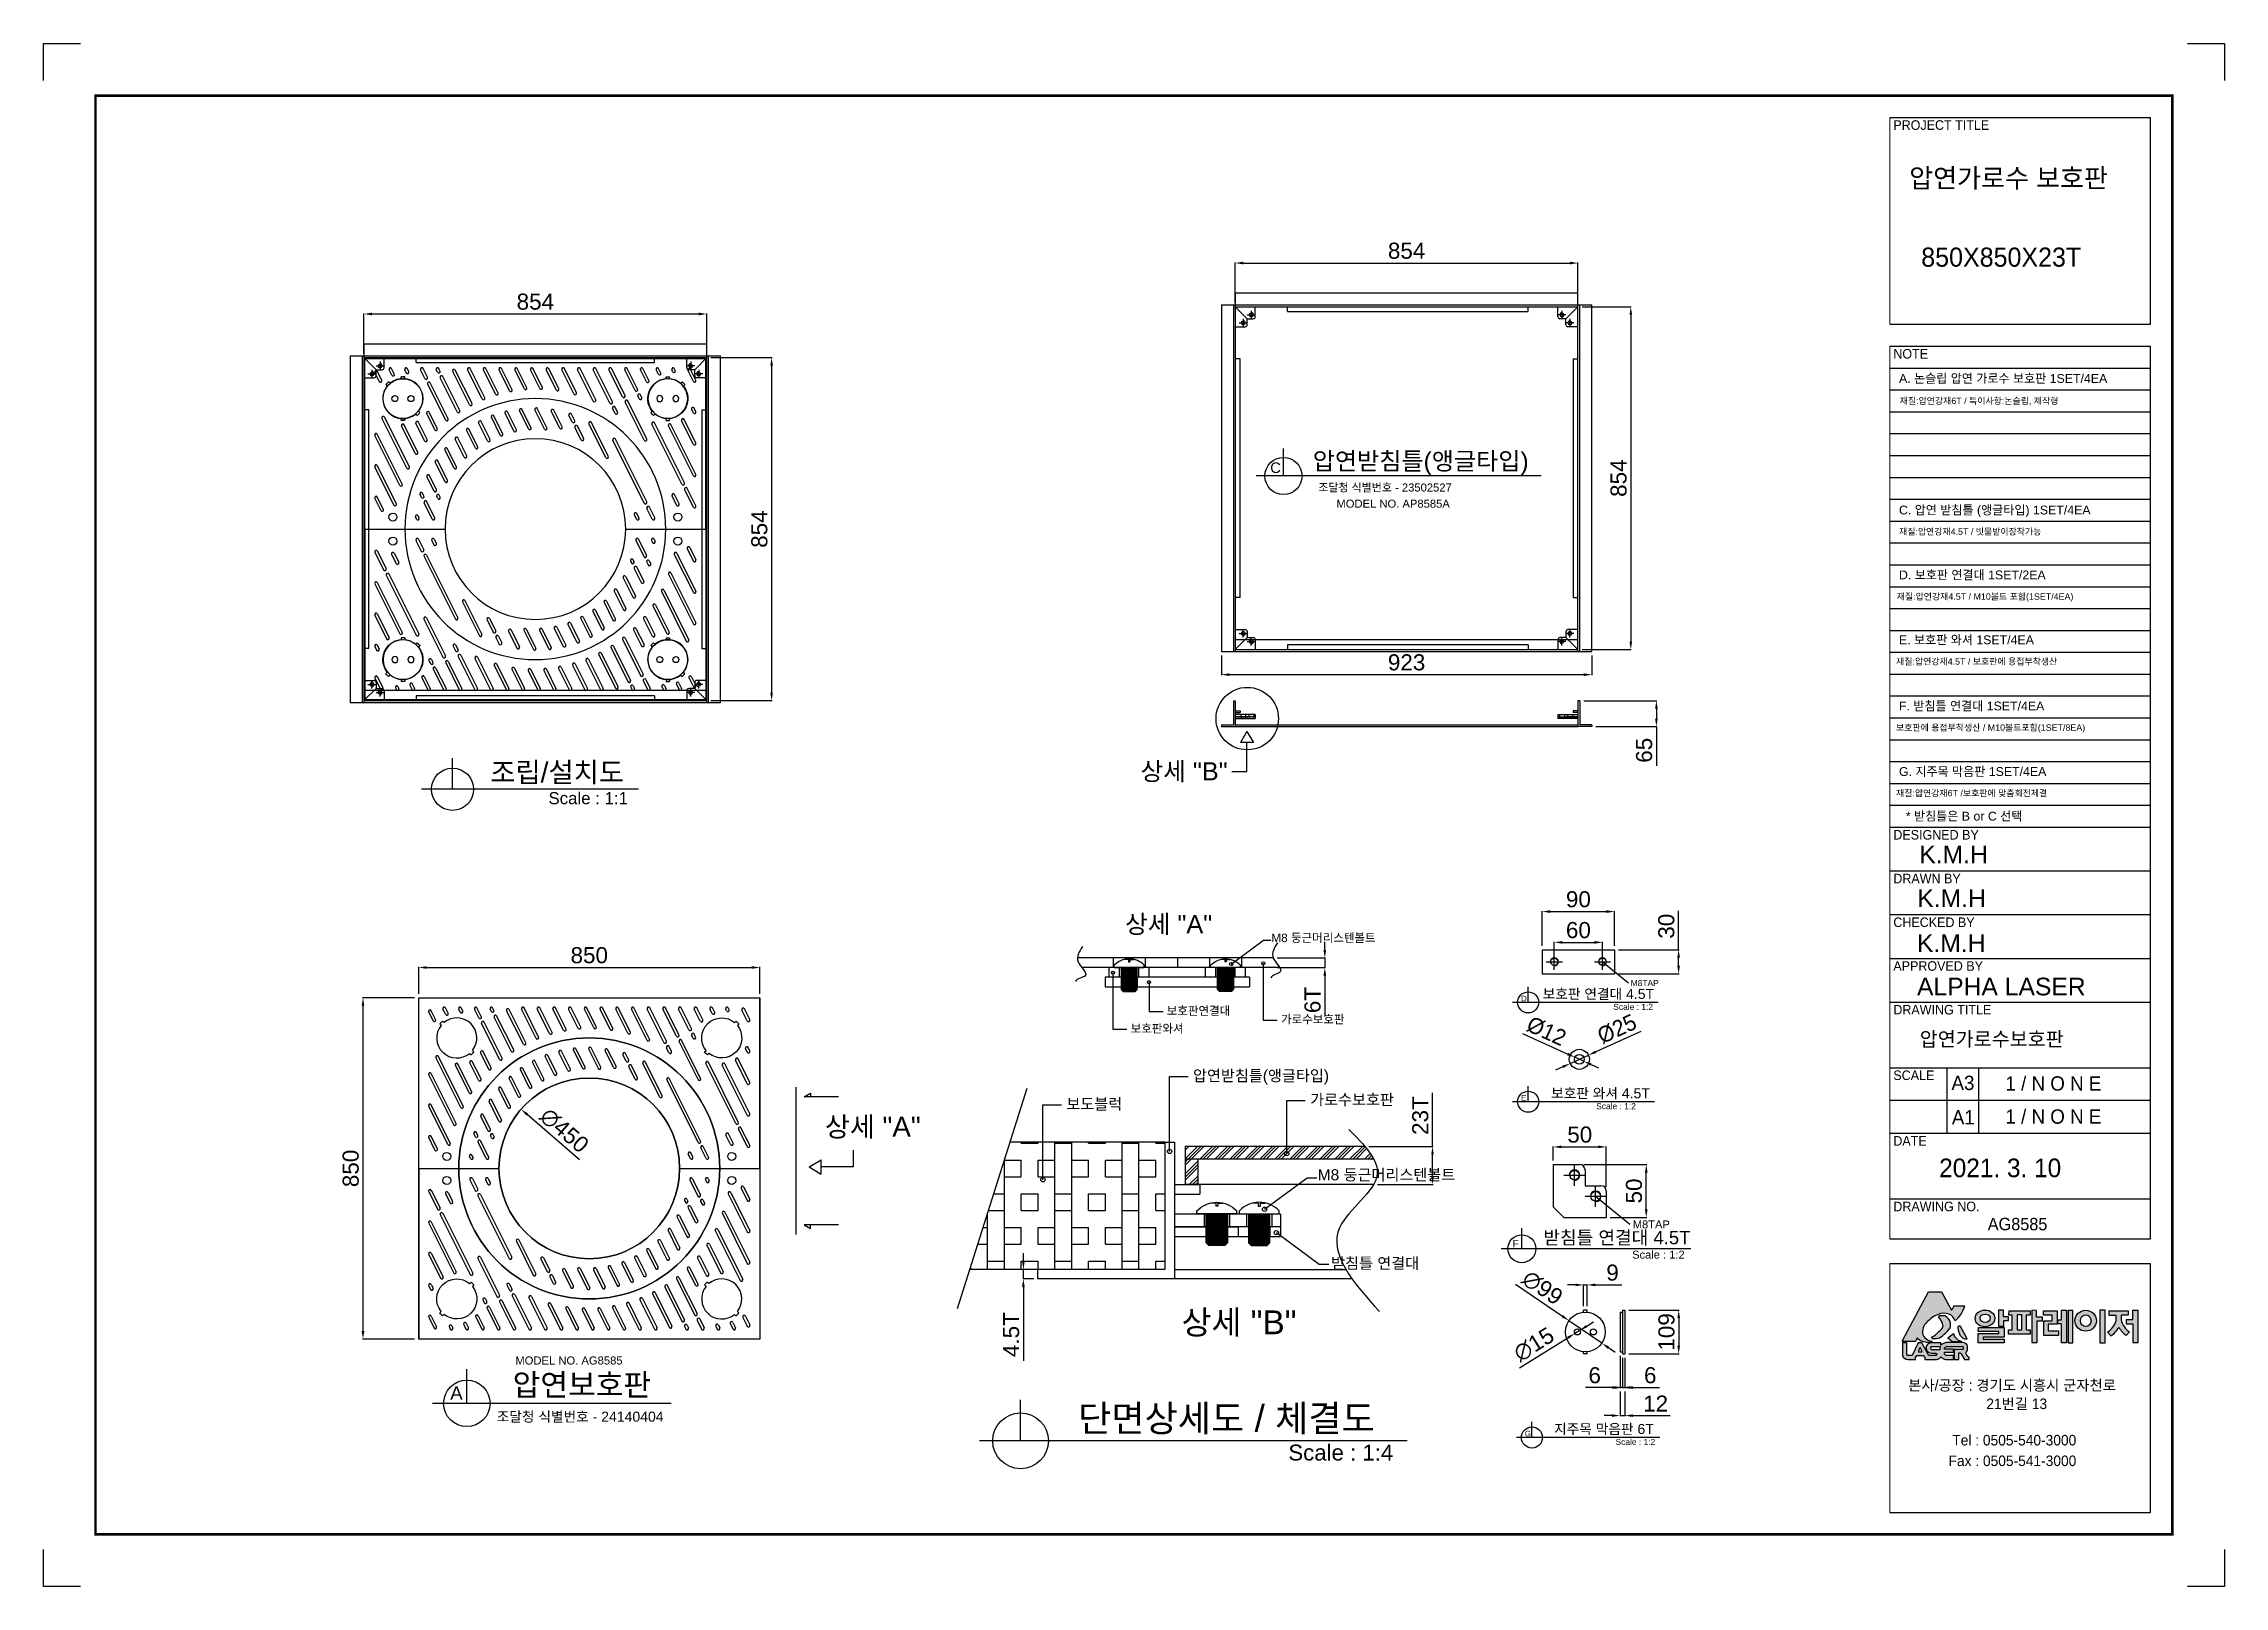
# Model space of a CAD drawing. Header units: millimetres. Extents: x 19476 to 24909, y 1321 to 5163.
import ezdxf
from ezdxf.enums import TextEntityAlignment as Align

# ---------------------------------------------------------------- set-up
doc = ezdxf.new("R2010")
doc.units = ezdxf.units.MM
for name, color, linetype in [('LAYOUT', 7, 'Continuous'), ('TEXT', 7, 'Continuous'), ('압연강', 40, 'Continuous')]:
    doc.layers.add(name, color=color, linetype=linetype)
doc.styles.add('H', font='gulim.ttc')
doc.styles.get("Standard").update_dxf_attribs({"font": 'arial.ttf'})
doc.dimstyles.new('ISO-25', dxfattribs={"dimtxt": 40, "dimasz": 20, "dimexe": 1.25, "dimexo": 10, "dimgap": 10, "dimtad": 1, "dimdec": 0, "dimtxsty": 'Standard', "dimcen": 2.5, "dimclrd": 3, "dimclre": 3, "dimclrt": 3, "dimadec": 0, "dimazin": 0, "dimtfac": 1, "dimtdec": 0, "dimtmove": 0, "dimatfit": 3, "dimfxl": 1, "dimarcsym": 0})

msp = doc.modelspace()

# ---------------------------------------------------------------- texts
at = {"style": 'H'}
for s, height, p in [('PROJECT TITLE', 23.822, (24084.3, 4948.7)), ('압연가로수 보호판', 47.64, (24123.7, 4804.9)), ('850X850X23T', 47.644, (24153.9, 4607.9)), ('NOTE', 23.82, (24084.3, 4379.1)), ('DESIGNED BY', 23.822, (24084.3, 3181.2)), ('DRAWN BY', 23.82, (24084.3, 3072.3)), ('CHECKED BY', 23.82, (24084.3, 2963.4)), ('APPROVED BY', 23.822, (24084.3, 2854.5)), ('DRAWING TITLE', 23.822, (24084.3, 2745.6)), ('압연가로수보호판', 35.73, (24150.1, 2666.5)), ('SCALE', 23.82, (24084.3, 2582.3)), ('A3', 35.73, (24229.2, 2557.5)), ('1 / N O N E', 35.733, (24363.6, 2556)), ('A1', 35.73, (24230.1, 2471.7)), ('1 / N O N E', 35.733, (24363.6, 2473.6)), ('DATE', 23.82, (24084.3, 2418.9)), ('2021. 3. 10', 46.453, (24198.5, 2340.4)), ('DRAWING NO.', 23.822, (24084.3, 2255.6)), ('AG8585', 30.97, (24319.5, 2208.2)), ('본사/공장 : 경기도 시흥시 군자천로', 26.204, (24121.4, 1809.1)), ('21번길 13', 26.2, (24316, 1763)), ('Tel : 0505-540-3000', 26.204, (24231.3, 1672.3)), ('Fax : 0505-541-3000', 26.204, (24221.9, 1621))]:
    msp.add_text(s, height=height, dxfattribs=at).set_placement(p)
for s, height, p in [('A. 논슬립 압연 가로수 보호판 1SET/4EA', 22, (24098.4, 4318.6)), ('재질:압연강재6T / 특이사항:논슬립, 제작형', 15.84, (24100.2, 4265.9)), ('C', 26.4, (22531.9, 4094.1)), ('조달청 식별번호 - 23502527', 20, (22651.7, 4048)), ('MODEL NO. AP8585A', 20, (22696.8, 4007.7)), ('C. 압연 받침틀 (앵글타입) 1SET/4EA', 22, (24098.4, 3990.9)), ('재질:압연강재4.5T / 빗물받이장착가능', 15.84, (24098.6, 3940.2)), ('D. 보호판 연결대 1SET/2EA', 22, (24098.4, 3829.2)), (' 재질:압연강재4.5T / M10볼트 포함(1SET/4EA)', 15.84, (24086.7, 3778.5)), ('E. 보호판 와셔 1SET/4EA', 22, (24098.4, 3667.6)), ('재질:압연강재4.5T / 보호판에 용접부착생산', 15.84, (24091.2, 3616.9)), ('F. 받침틀 연결대 1SET/4EA', 22, (24098.4, 3502.9)), ('  보호판에 용접부착생산 / M10볼트포함(1SET/8EA)', 15.84, (24078.7, 3452.2)), ('G. 지주목 막음판 1SET/4EA', 22, (24098.4, 3339.6)), ('  재질:압연강재6T /보호판에 맞춤회전체결', 15.84, (24078.7, 3288.9)), ('  * 받침틀은 B or C 선택', 22, (24098.4, 3228.5)), ('K.M.H', 44, (24149.1, 3122.4)), ('K.M.H', 44, (24144.1, 3013.1)), ('M8 둥근머리스텐볼트', 21, (22534.7, 2925.9)), ('K.M.H', 44, (24143.3, 2901.3)), ('M8TAP', 15, (23429.9, 2816.3)), ('ALPHA LASER', 44, (24143.3, 2793.2)), ('D', 14, (23157, 2778.3)), ('보호판와셔', 21, (22184.3, 2700)), ('보호판연결대', 21, (22274.2, 2744.4)), ('가로수보호판', 21, (22558.9, 2723.1)), ('압연받침틀(앵글타입)', 27.72, (22339.5, 2579.5)), ('보도블럭', 27.72, (22024.1, 2508.8)), ('가로수보호판', 27.72, (22631.4, 2519.8)), ('E', 14, (23157, 2530.9)), ('M8 둥근머리스텐볼트', 27.72, (22650.1, 2332.5)), ('F', 18.5, (23135.5, 2165.5)), ('받침틀 연결대', 27.72, (22683.6, 2112.4)), ('MODEL NO. AG8585', 20, (20651.3, 1873.9)), ('A', 33, (20489.1, 1786.4)), ('조달청 식별번호 - 24140404', 25, (20604.8, 1731.6))]:
    msp.add_text(s, height=height).set_placement(p)
at = {"color": 4}
for s, height, p in [('상세 "B"', 45, (22208.9, 3328.8)), ('상세 "A"', 45, (22170.4, 2948)), ('상세 "A"', 49.5, (21422.5, 2441.4)), ('상세 "B"', 59.4, (22311.1, 1949.3))]:
    msp.add_text(s, height=height, dxfattribs=at).set_placement(p)
at = {"layer": 'TEXT'}
for s, height, p in [('압연받침틀(앵글타입)', 44, (22906.8, 4101.9)), ('조립/설치도', 50, (20755.4, 3323.7)), ('보호판 연결대 4.5T', 25, (23349.6, 2784.4)), ('보호판 와셔 4.5T', 25, (23354.7, 2537)), ('받침틀 연결대 4.5T', 33, (23395.7, 2173.5)), ('압연보호판', 55, (20817, 1796.1)), ('단면상세도 / 체결도', 66, (22422.9, 1706.7))]:
    msp.add_text(s, height=height, dxfattribs=at).set_placement(p, align=Align.CENTER)
for s, height, p in [('Scale : 1:1', 30, (20733.8, 3269.3)), ('Scale : 1:2', 15, (23386.6, 2757.1)), ('Scale : 1:2', 15, (23344, 2509.8)), ('Scale : 1:2', 19.8, (23433.7, 2137.6)), ('Scale : 1:4', 39.6, (22577.1, 1634.8))]:
    msp.add_text(s, height=height, dxfattribs=at).set_placement(p)

# ---------------------------------------------------------------- blocks, each defined once
blk = doc.blocks.new('*D5')
at = {"color": 3, "lineweight": -2, "transparency": 16777216}
for p, q in [((23209.7, 2916.9), (23209.7, 3003.1)), ((23229.7, 3001.9), (23369.7, 3001.9)), ((23389.7, 2916.9), (23389.7, 3003.1))]:
    blk.add_line(p, q, dxfattribs=at)
at = {"color": 3, "transparency": 16777216}
for points in [[(23229.7, 3005.2), (23229.7, 2998.5), (23209.7, 3001.9)], [(23369.7, 3005.2), (23369.7, 2998.5), (23389.7, 3001.9)]]:
    blk.add_solid(points, dxfattribs=at)
at = {"layer": 'Defpoints', "color": 0, "transparency": 16777216}
for p in [(23389.7, 3001.9), (23209.7, 2906.9), (23389.7, 2906.9)]:
    blk.add_point(p, dxfattribs=at)
at = {"color": 3, "transparency": 16777216, "insert": (23299.7, 3032.3), "char_height": 40, "attachment_point": 5}
blk.add_mtext('90', dxfattribs=at)
blk = doc.blocks.new('*D6')
at = {"color": 3, "lineweight": -2, "transparency": 16777216}
for p, q in [((23549.3, 2906.9), (23549.3, 3004)), ((23399.7, 2906.9), (23550.6, 2906.9)), ((23549.3, 2866.9), (23549.3, 2886.9)), ((23399.7, 2846.9), (23550.6, 2846.9))]:
    blk.add_line(p, q, dxfattribs=at)
at = {"color": 3, "transparency": 16777216}
for points in [[(23546, 2886.9), (23552.7, 2886.9), (23549.3, 2906.9)], [(23546, 2866.9), (23552.7, 2866.9), (23549.3, 2846.9)]]:
    blk.add_solid(points, dxfattribs=at)
at = {"layer": 'Defpoints', "color": 0, "transparency": 16777216}
for p in [(23389.7, 2906.9), (23549.3, 2906.9), (23389.7, 2846.9)]:
    blk.add_point(p, dxfattribs=at)
at = {"color": 3, "transparency": 16777216, "insert": (23518.9, 2965.4), "char_height": 40, "attachment_point": 5, "rotation": 90}
blk.add_mtext('30', dxfattribs=at)
blk = doc.blocks.new('*D7')
at = {"color": 3, "lineweight": -2, "transparency": 16777216}
for p, q in [((23455.2, 2703.6), (23343.1, 2652.6)), ((23261.2, 2615.3), (23243, 2607)), ((23279.4, 2623.6), (23324.9, 2644.3))]:
    blk.add_line(p, q, dxfattribs=at)
at = {"color": 3, "transparency": 16777216}
for points in [[(23259.8, 2618.3), (23262.6, 2612.2), (23279.4, 2623.6)], [(23341.7, 2655.6), (23344.5, 2649.5), (23324.9, 2644.3)]]:
    blk.add_solid(points, dxfattribs=at)
at = {"layer": 'Defpoints', "color": 0, "transparency": 16777216}
for p in [(23279.4, 2623.6), (23324.9, 2644.3)]:
    blk.add_point(p, dxfattribs=at)
at = {"color": 3, "transparency": 16777216, "insert": (23395.8, 2709.5), "char_height": 40, "attachment_point": 5, "rotation": 24.4839}
blk.add_mtext('{\\fMS PGothic|b0|i0|c129|p34;%%C25}', dxfattribs=at)
blk = doc.blocks.new('*D8')
at = {"color": 3, "lineweight": -2, "transparency": 16777216}
for p, q in [((23160.8, 2697.9), (23273, 2647.1)), ((23313.1, 2629), (23291.2, 2638.9)), ((23331.3, 2620.7), (23349.5, 2612.5))]:
    blk.add_line(p, q, dxfattribs=at)
at = {"color": 3, "transparency": 16777216}
for points in [[(23274.4, 2650.1), (23271.6, 2644.1), (23291.2, 2638.9)], [(23332.7, 2623.8), (23329.9, 2617.7), (23313.1, 2629)]]:
    blk.add_solid(points, dxfattribs=at)
at = {"layer": 'Defpoints', "color": 0, "transparency": 16777216}
for p in [(23291.2, 2638.9), (23313.1, 2629)]:
    blk.add_point(p, dxfattribs=at)
at = {"color": 3, "transparency": 16777216, "insert": (23220.1, 2703.9), "char_height": 40, "attachment_point": 5, "rotation": 335.6577}
blk.add_mtext('{\\fMS PGothic|b0|i0|c129|p34;%%C12}', dxfattribs=at)
blk = doc.blocks.new('*D9')
at = {"color": 3, "lineweight": -2, "transparency": 16777216}
for p, q in [((23239.7, 2886.9), (23239.7, 2926.4)), ((23259.7, 2925.2), (23339.7, 2925.2)), ((23359.7, 2886.9), (23359.7, 2926.4))]:
    blk.add_line(p, q, dxfattribs=at)
at = {"color": 3, "transparency": 16777216}
for points in [[(23259.7, 2928.5), (23259.7, 2921.8), (23239.7, 2925.2)], [(23339.7, 2928.5), (23339.7, 2921.8), (23359.7, 2925.2)]]:
    blk.add_solid(points, dxfattribs=at)
at = {"layer": 'Defpoints', "color": 0, "transparency": 16777216}
for p in [(23359.7, 2925.2), (23239.7, 2876.9), (23359.7, 2876.9)]:
    blk.add_point(p, dxfattribs=at)
at = {"color": 3, "transparency": 16777216, "insert": (23299.7, 2955.6), "char_height": 40, "attachment_point": 5}
blk.add_mtext('60', dxfattribs=at)
blk = doc.blocks.new('A$C36924EFD')
for p, q in [((0, 45), (0, -45)), ((0, 45), (6, 45)), ((6, -45), (6, 45)), ((0, -45), (6, -45))]:
    blk.add_line(p, q)
blk = doc.blocks.new('*D10')
at = {"color": 3, "lineweight": -2, "transparency": 16777216}
for p, q in [((22549.4, 2886.5), (22669.2, 2886.5)), ((22668, 2906.5), (22668, 2926.5)), ((22668, 2886.5), (22668, 2862.5)), ((22549.4, 2862.5), (22669.2, 2862.5)), ((22668, 2842.5), (22668, 2740.5))]:
    blk.add_line(p, q, dxfattribs=at)
at = {"color": 3, "transparency": 16777216}
for points in [[(22664.6, 2906.5), (22671.3, 2906.5), (22668, 2886.5)], [(22664.6, 2842.5), (22671.3, 2842.5), (22668, 2862.5)]]:
    blk.add_solid(points, dxfattribs=at)
at = {"layer": 'Defpoints', "color": 0, "transparency": 16777216}
for p in [(22539.4, 2886.5), (22539.4, 2862.5), (22668, 2862.5)]:
    blk.add_point(p, dxfattribs=at)
at = {"color": 3, "transparency": 16777216, "insert": (22637.5, 2781.5), "char_height": 40, "attachment_point": 5, "rotation": 90}
blk.add_mtext('6T', dxfattribs=at)
blk = doc.blocks.new('A$C5731754A')
at = {"color": 1}
for p, q in [((-37.5, 0), (-37.5, 5.7)), ((-37.5, 0), (37.5, 0)), ((-20, 0), (-20, -55)), ((-20, 0), (20, 0)), ((-11.2, 19.7), (-11.2, 20.5)), ((-1.9, 19.7), (-11.2, 19.7)), ((-1.9, 19.7), (-1.9, 14.1)), ((-1.9, 14.1), (1.9, 14.1)), ((1.9, 19.7), (1.9, 14.1)), ((1.9, 19.7), (11.2, 19.7)), ((11.2, 19.7), (11.2, 20.5)), ((20, -55), (20, 0)), ((37.5, 0), (37.5, 5.7)), ((-20, -2.5), (20, -2.5)), ((-20, -5), (20, -5)), ((-20, -7.5), (20, -7.5)), ((-20, -7.5), (20, -7.5)), ((-20, -10), (20, -10)), ((-20, -12.5), (20, -12.5)), ((-20, -12.5), (20, -12.5)), ((-20, -15), (20, -15)), ((-20, -17.5), (20, -17.5)), ((-20, -17.5), (20, -17.5)), ((-20, -20), (20, -20)), ((-20, -22.5), (20, -22.5)), ((-20, -22.5), (20, -22.5)), ((-20, -25), (20, -25)), ((-20, -27.5), (20, -27.5)), ((-20, -27.5), (20, -27.5)), ((-20, -30), (20, -30)), ((-20, -32.5), (20, -32.5)), ((-20, -35), (20, -35)), ((-20, -37.5), (20, -37.5)), ((-20, -40), (20, -40)), ((-20, -42.5), (20, -42.5)), ((-20, -45), (20, -45)), ((-20, -47.5), (20, -47.5)), ((-20, -50), (20, -50)), ((-20, -52.5), (20, -52.5)), ((-15, -60), (-20, -55)), ((-20, -55), (20, -55)), ((-17.5, -57.5), (17.5, -57.5)), ((-15, -60), (15, -60)), ((20, -55), (15, -60))]:
    blk.add_line(p, q, dxfattribs=at)
blk.add_arc((0, -30.4), 52, 43.8928, 136.1072, dxfattribs=at)
blk = doc.blocks.new('*D38')
at = {"color": 3, "lineweight": -2, "transparency": 16777216}
for p, q in [((20274.1, 4391.4), (20274.1, 4491.4)), ((20294.1, 4490.1), (21108.1, 4490.1)), ((21128.1, 4391.4), (21128.1, 4491.4))]:
    blk.add_line(p, q, dxfattribs=at)
at = {"color": 3, "transparency": 16777216}
for points in [[(20294.1, 4493.5), (20294.1, 4486.8), (20274.1, 4490.1)], [(21108.1, 4493.5), (21108.1, 4486.8), (21128.1, 4490.1)]]:
    blk.add_solid(points, dxfattribs=at)
at = {"layer": 'Defpoints', "color": 0, "transparency": 16777216}
for p in [(21128.1, 4490.1), (20274.1, 4381.4), (21128.1, 4381.4)]:
    blk.add_point(p, dxfattribs=at)
at = {"color": 3, "transparency": 16777216, "insert": (20701.1, 4520.6), "char_height": 40, "attachment_point": 5}
blk.add_mtext('854', dxfattribs=at)
blk = doc.blocks.new('*D36')
at = {"color": 3, "lineweight": -2, "transparency": 16777216}
for p, q in [((21138.1, 4381.4), (21290.9, 4381.4)), ((21289.7, 4361.4), (21289.7, 3547.4)), ((21138.1, 3527.4), (21290.9, 3527.4))]:
    blk.add_line(p, q, dxfattribs=at)
at = {"color": 3, "transparency": 16777216}
for points in [[(21286.4, 4361.4), (21293, 4361.4), (21289.7, 4381.4)], [(21286.4, 3547.4), (21293, 3547.4), (21289.7, 3527.4)]]:
    blk.add_solid(points, dxfattribs=at)
at = {"layer": 'Defpoints', "color": 0, "transparency": 16777216}
for p in [(21128.1, 4381.4), (21128.1, 3527.4), (21289.7, 3527.4)]:
    blk.add_point(p, dxfattribs=at)
at = {"color": 3, "transparency": 16777216, "insert": (21259.3, 3954.4), "char_height": 40, "attachment_point": 5, "rotation": 90}
blk.add_mtext('854', dxfattribs=at)
blk = doc.blocks.new('A$C2E731E15')
at = {"color": 1}
for p, q in [((-10, 0), (10, 0)), ((0, -10), (0, 10))]:
    blk.add_line(p, q, dxfattribs=at)
blk.add_circle((0, 0), 4.5)
at = {"color": 4}
blk.add_arc((0, 0), 5, 270, 180, dxfattribs=at)
blk = doc.blocks.new('*D16')
at = {"color": 3, "lineweight": -2, "transparency": 16777216}
for p, q in [((16880.3, -24788.6), (16997.3, -24868.4)), ((17095.6, -24935.4), (17013.8, -24879.6)), ((17112.1, -24946.7), (17128.6, -24958))]:
    blk.add_line(p, q, dxfattribs=at)
at = {"color": 3, "transparency": 16777216}
for points in [[(16999.2, -24865.6), (16995.4, -24871.1), (17013.8, -24879.6)], [(17114, -24944), (17110.2, -24949.5), (17095.6, -24935.4)]]:
    blk.add_solid(points, dxfattribs=at)
at = {"layer": 'Defpoints', "color": 0, "transparency": 16777216}
for p in [(17013.8, -24879.6), (17095.6, -24935.4)]:
    blk.add_point(p, dxfattribs=at)
at = {"color": 3, "transparency": 16777216, "insert": (16947.7, -24797.7), "char_height": 40, "attachment_point": 5, "rotation": 325.6971}
blk.add_mtext('∅99', dxfattribs=at)
blk = doc.blocks.new('*D17')
at = {"color": 3, "lineweight": -2, "transparency": 16777216}
for p, q in [((17058.1, -24893.1), (17075.1, -24882.5)), ((16890.7, -24996.7), (17011.3, -24922)), ((17041.1, -24903.6), (17028.3, -24911.5))]:
    blk.add_line(p, q, dxfattribs=at)
at = {"color": 3, "transparency": 16777216}
for points in [[(17009.6, -24919.2), (17013.1, -24924.8), (17028.3, -24911.5)], [(17056.3, -24890.2), (17059.8, -24895.9), (17041.1, -24903.6)]]:
    blk.add_solid(points, dxfattribs=at)
at = {"layer": 'Defpoints', "color": 0, "transparency": 16777216}
for p in [(17028.3, -24911.5), (17041.1, -24903.6)]:
    blk.add_point(p, dxfattribs=at)
at = {"color": 3, "transparency": 16777216, "insert": (16926.5, -24938.8), "char_height": 40, "attachment_point": 5, "rotation": 31.7725}
blk.add_mtext('∅15', dxfattribs=at)
blk = doc.blocks.new('*D18')
at = {"color": 3, "lineweight": -2, "transparency": 16777216}
for p, q in [((17030.2, -24790.5), (17010.2, -24790.5)), ((17050.2, -24843), (17050.2, -24789.2)), ((17050.2, -24790.5), (17059.2, -24790.5)), ((17059.2, -24843), (17059.2, -24789.2)), ((17079.2, -24790.5), (17145.5, -24790.5))]:
    blk.add_line(p, q, dxfattribs=at)
at = {"color": 3, "transparency": 16777216}
for points in [[(17030.2, -24787.2), (17030.2, -24793.8), (17050.2, -24790.5)], [(17079.2, -24787.2), (17079.2, -24793.8), (17059.2, -24790.5)]]:
    blk.add_solid(points, dxfattribs=at)
at = {"layer": 'Defpoints', "color": 0, "transparency": 16777216}
for p in [(17059.2, -24790.5), (17050.2, -24853), (17059.2, -24853)]:
    blk.add_point(p, dxfattribs=at)
at = {"color": 3, "transparency": 16777216, "insert": (17122.4, -24760.1), "char_height": 40, "attachment_point": 5}
blk.add_mtext('9', dxfattribs=at)
blk = doc.blocks.new('*D19')
at = {"color": 3, "lineweight": -2, "transparency": 16777216}
for p, q in [((17163.1, -24853), (17288.5, -24853)), ((17287.2, -24873), (17287.2, -24942)), ((17163.1, -24962), (17288.5, -24962))]:
    blk.add_line(p, q, dxfattribs=at)
at = {"color": 3, "transparency": 16777216}
for points in [[(17283.9, -24873), (17290.5, -24873), (17287.2, -24853)], [(17283.9, -24942), (17290.5, -24942), (17287.2, -24962)]]:
    blk.add_solid(points, dxfattribs=at)
at = {"layer": 'Defpoints', "color": 0, "transparency": 16777216}
for p in [(17153.1, -24853), (17153.1, -24962), (17287.2, -24962)]:
    blk.add_point(p, dxfattribs=at)
at = {"color": 3, "transparency": 16777216, "insert": (17256.8, -24907.5), "char_height": 40, "attachment_point": 5, "rotation": 90}
blk.add_mtext('109', dxfattribs=at)
blk = doc.blocks.new('*D20')
at = {"color": 3, "lineweight": -2, "transparency": 16777216}
for p, q in [((17147.1, -24972), (17147.1, -25047.3)), ((17153.1, -24972), (17153.1, -25047.3)), ((17127.1, -25046), (17107.1, -25046)), ((17147.1, -25046), (17153.1, -25046)), ((17173.1, -25046), (17239.5, -25046))]:
    blk.add_line(p, q, dxfattribs=at)
at = {"color": 3, "transparency": 16777216}
for points in [[(17127.1, -25042.7), (17127.1, -25049.3), (17147.1, -25046)], [(17173.1, -25042.7), (17173.1, -25049.3), (17153.1, -25046)]]:
    blk.add_solid(points, dxfattribs=at)
at = {"layer": 'Defpoints', "color": 0, "transparency": 16777216}
for p in [(17147.1, -24962), (17153.1, -24962), (17153.1, -25046)]:
    blk.add_point(p, dxfattribs=at)
at = {"color": 3, "transparency": 16777216, "insert": (17216.3, -25015.6), "char_height": 40, "attachment_point": 5}
blk.add_mtext('6', dxfattribs=at)
blk = doc.blocks.new('*D21')
at = {"color": 3, "lineweight": -2, "transparency": 16777216}
for p, q in [((17141.1, -24967), (17141.1, -25047.3)), ((17147.1, -24972), (17147.1, -25047.3)), ((17121.1, -25046), (17054.7, -25046)), ((17147.1, -25046), (17141.1, -25046)), ((17167.1, -25046), (17187.1, -25046))]:
    blk.add_line(p, q, dxfattribs=at)
at = {"color": 3, "transparency": 16777216}
for points in [[(17121.1, -25042.7), (17121.1, -25049.3), (17141.1, -25046)], [(17167.1, -25042.7), (17167.1, -25049.3), (17147.1, -25046)]]:
    blk.add_solid(points, dxfattribs=at)
at = {"layer": 'Defpoints', "color": 0, "transparency": 16777216}
for p in [(17141.1, -24957), (17147.1, -24962), (17141.1, -25046)]:
    blk.add_point(p, dxfattribs=at)
at = {"color": 3, "transparency": 16777216, "insert": (17077.9, -25015.6), "char_height": 40, "attachment_point": 5}
blk.add_mtext('6', dxfattribs=at)
blk = doc.blocks.new('*D22')
at = {"color": 3, "lineweight": -2, "transparency": 16777216}
for p, q in [((17141.1, -25056), (17141.1, -25117.3)), ((17153.1, -25056), (17153.1, -25117.3)), ((17121.1, -25116), (17101.1, -25116)), ((17141.1, -25116), (17153.1, -25116)), ((17173.1, -25116), (17266.2, -25116))]:
    blk.add_line(p, q, dxfattribs=at)
at = {"color": 3, "transparency": 16777216}
for points in [[(17121.1, -25112.7), (17121.1, -25119.3), (17141.1, -25116)], [(17173.1, -25112.7), (17173.1, -25119.3), (17153.1, -25116)]]:
    blk.add_solid(points, dxfattribs=at)
at = {"layer": 'Defpoints', "color": 0, "transparency": 16777216}
for p in [(17141.1, -25046), (17153.1, -25046), (17153.1, -25116)]:
    blk.add_point(p, dxfattribs=at)
at = {"color": 3, "transparency": 16777216, "insert": (17229.7, -25085.9), "char_height": 40, "attachment_point": 5}
blk.add_mtext('12', dxfattribs=at)
blk = doc.blocks.new('*D24')
at = {"color": 3, "lineweight": -2, "transparency": 16777216}
for p, q in [((20410.4, 2797.2), (20410.4, 2863.9)), ((20430.4, 2862.6), (21240.4, 2862.6)), ((21260.4, 2797.2), (21260.4, 2863.9))]:
    blk.add_line(p, q, dxfattribs=at)
at = {"color": 3, "transparency": 16777216}
for points in [[(20430.4, 2866), (20430.4, 2859.3), (20410.4, 2862.6)], [(21240.4, 2866), (21240.4, 2859.3), (21260.4, 2862.6)]]:
    blk.add_solid(points, dxfattribs=at)
at = {"layer": 'Defpoints', "color": 0, "transparency": 16777216}
for p in [(21260.4, 2862.6), (20410.4, 2787.2), (21260.4, 2787.2)]:
    blk.add_point(p, dxfattribs=at)
at = {"color": 3, "transparency": 16777216, "insert": (20835.4, 2893), "char_height": 40, "attachment_point": 5}
blk.add_mtext('850', dxfattribs=at)
blk = doc.blocks.new('*D25')
at = {"color": 3, "lineweight": -2, "transparency": 16777216}
for p, q in [((20400.4, 2787.2), (20270.4, 2787.2)), ((20271.7, 1957.2), (20271.7, 2767.2)), ((20400.4, 1937.2), (20270.4, 1937.2))]:
    blk.add_line(p, q, dxfattribs=at)
at = {"color": 3, "transparency": 16777216}
for points in [[(20268.3, 2767.2), (20275, 2767.2), (20271.7, 2787.2)], [(20268.3, 1957.2), (20275, 1957.2), (20271.7, 1937.2)]]:
    blk.add_solid(points, dxfattribs=at)
at = {"layer": 'Defpoints', "color": 0, "transparency": 16777216}
for p in [(20271.7, 2787.2), (20410.4, 2787.2), (20410.4, 1937.2)]:
    blk.add_point(p, dxfattribs=at)
at = {"color": 3, "transparency": 16777216, "insert": (20241.2, 2362.2), "char_height": 40, "attachment_point": 5, "rotation": 90}
blk.add_mtext('850', dxfattribs=at)
blk = doc.blocks.new('*D26')
at = {"color": 3, "lineweight": -2, "transparency": 16777216}
blk.add_line((20810.8, 2383.5), (20680.6, 2496.6), dxfattribs=at)
at = {"color": 3, "transparency": 16777216}
blk.add_solid([(20682.8, 2499.1), (20678.4, 2494.1), (20665.5, 2509.7)], dxfattribs=at)
at = {"layer": 'Defpoints', "color": 0, "transparency": 16777216}
for p in [(20665.5, 2509.7), (21005.3, 2214.7)]:
    blk.add_point(p, dxfattribs=at)
at = {"color": 3, "transparency": 16777216, "insert": (20773.2, 2456.5), "char_height": 40, "attachment_point": 5, "rotation": 319.0281}
blk.add_mtext('∅450', dxfattribs=at)
blk = doc.blocks.new('A$C6562381F')
for p, q in [((4.5, 54.5), (-4.5, 54.5)), ((-4.5, 49.3), (-4.5, 54.5)), ((4.5, 49.3), (4.5, 54.5)), ((-4.5, -54.5), (-4.5, -49.3)), ((4.5, -54.5), (4.5, -49.3)), ((4.5, -54.5), (-4.5, -54.5))]:
    blk.add_line(p, q)
for centre, radius in [((0, 0), 49.5), ((-20, 0), 7.5), ((20, 0), 7.5)]:
    blk.add_circle(centre, radius)
blk = doc.blocks.new('*D34')
at = {"color": 3, "lineweight": -2}
for p, q in [((23313.2, 3527), (23495.2, 3527)), ((23494, 3507), (23494, 3482.5)), ((23343.2, 3462.5), (23495.2, 3462.5)), ((23494, 3462.5), (23494, 3364.7))]:
    blk.add_line(p, q, dxfattribs=at)
at = {"color": 3}
for points in [[(23497.3, 3507), (23490.6, 3507), (23494, 3527)], [(23490.6, 3482.5), (23497.3, 3482.5), (23494, 3462.5)]]:
    blk.add_solid(points, dxfattribs=at)
at = {"layer": 'Defpoints', "color": 0}
for p in [(23303.2, 3527), (23333.2, 3462.5), (23494, 3462.5)]:
    blk.add_point(p, dxfattribs=at)
at = {"color": 3, "insert": (23463.5, 3403.6), "char_height": 40, "attachment_point": 5, "rotation": 90}
blk.add_mtext('65', dxfattribs=at)
blk = doc.blocks.new('*D35')
at = {"color": 3, "lineweight": -2}
for p, q in [((22410.2, 3639.7), (22410.2, 3590.6)), ((22430.2, 3591.9), (23313.2, 3591.9)), ((23333.2, 3639.7), (23333.2, 3590.6))]:
    blk.add_line(p, q, dxfattribs=at)
at = {"color": 3}
for points in [[(22430.2, 3595.2), (22430.2, 3588.5), (22410.2, 3591.9)], [(23313.2, 3588.5), (23313.2, 3595.2), (23333.2, 3591.9)]]:
    blk.add_solid(points, dxfattribs=at)
at = {"layer": 'Defpoints', "color": 0}
for p in [(22410.2, 3649.7), (23333.2, 3649.7), (23333.2, 3591.9)]:
    blk.add_point(p, dxfattribs=at)
at = {"color": 3, "insert": (22871.7, 3622.3), "char_height": 40, "attachment_point": 5}
blk.add_mtext('923', dxfattribs=at)
blk = doc.blocks.new('*D30')
at = {"color": 3, "lineweight": -2, "transparency": 16777216}
for p, q in [((22444.7, 4518.2), (22444.7, 4618.2)), ((23298.7, 4518.2), (23298.7, 4618.2)), ((22464.7, 4617), (23278.7, 4617))]:
    blk.add_line(p, q, dxfattribs=at)
at = {"color": 3, "transparency": 16777216}
for points in [[(22464.7, 4620.3), (22464.7, 4613.6), (22444.7, 4617)], [(23278.7, 4620.3), (23278.7, 4613.6), (23298.7, 4617)]]:
    blk.add_solid(points, dxfattribs=at)
at = {"layer": 'Defpoints', "color": 0, "transparency": 16777216}
for p in [(23298.7, 4617), (22444.7, 4508.2), (23298.7, 4508.2)]:
    blk.add_point(p, dxfattribs=at)
at = {"color": 3, "transparency": 16777216, "insert": (22871.7, 4647.4), "char_height": 40, "attachment_point": 5}
blk.add_mtext('854', dxfattribs=at)
blk = doc.blocks.new('*D31')
at = {"color": 3, "lineweight": -2}
for p, q in [((23308.7, 4508.2), (23431.5, 4508.2)), ((23430.3, 4488.2), (23430.3, 3674.2)), ((23308.7, 3654.2), (23431.5, 3654.2))]:
    blk.add_line(p, q, dxfattribs=at)
at = {"color": 3}
for points in [[(23433.6, 4488.2), (23427, 4488.2), (23430.3, 4508.2)], [(23427, 3674.2), (23433.6, 3674.2), (23430.3, 3654.2)]]:
    blk.add_solid(points, dxfattribs=at)
at = {"layer": 'Defpoints', "color": 0}
for p in [(23298.7, 4508.2), (23298.7, 3654.2), (23430.3, 3654.2)]:
    blk.add_point(p, dxfattribs=at)
at = {"color": 3, "insert": (23399.9, 4081.2), "char_height": 40, "attachment_point": 5, "rotation": 90}
blk.add_mtext('854', dxfattribs=at)
blk = doc.blocks.new('A$C600E4CCD')
for p, q in [((0, 6), (0, 0)), ((50, 6), (0, 6)), ((50, 0), (0, 0)), ((50, 6), (50, 0))]:
    blk.add_line(p, q)
at = {"color": 2}
for p, q in [((14, 6), (14, 0)), ((26, 6), (26, 0)), ((34, 6), (34, 0)), ((46, 6), (46, 0))]:
    blk.add_line(p, q, dxfattribs=at)
blk = doc.blocks.new('A$C723E4715')
blk.add_blockref('A$C5731754A', (0, 48))
blk = doc.blocks.new('*D46')
at = {"color": 3, "lineweight": -2, "transparency": 16777216}
for p, q in [((23237.1, 2382), (23237.1, 2417.1)), ((23257.1, 2415.8), (23349.1, 2415.8)), ((23369.1, 2316), (23369.1, 2417.1))]:
    blk.add_line(p, q, dxfattribs=at)
at = {"color": 3, "transparency": 16777216}
for points in [[(23257.1, 2419.2), (23257.1, 2412.5), (23237.1, 2415.8)], [(23349.1, 2412.5), (23349.1, 2419.2), (23369.1, 2415.8)]]:
    blk.add_solid(points, dxfattribs=at)
at = {"layer": 'Defpoints', "color": 0, "transparency": 16777216}
for p in [(23369.1, 2415.8), (23237.1, 2372), (23369.1, 2306)]:
    blk.add_point(p, dxfattribs=at)
at = {"color": 3, "transparency": 16777216, "insert": (23303.1, 2446.3), "char_height": 40, "attachment_point": 5}
blk.add_mtext('50', dxfattribs=at)
blk = doc.blocks.new('*D47')
at = {"color": 3, "lineweight": -2, "transparency": 16777216}
for p, q in [((23313.1, 2372), (23470, 2372)), ((23468.8, 2260), (23468.8, 2352)), ((23379.1, 2240), (23470, 2240))]:
    blk.add_line(p, q, dxfattribs=at)
at = {"color": 3, "transparency": 16777216}
for points in [[(23472.1, 2352), (23465.4, 2352), (23468.8, 2372)], [(23465.4, 2260), (23472.1, 2260), (23468.8, 2240)]]:
    blk.add_solid(points, dxfattribs=at)
at = {"layer": 'Defpoints', "color": 0, "transparency": 16777216}
for p in [(23303.1, 2372), (23468.8, 2372), (23369.1, 2240)]:
    blk.add_point(p, dxfattribs=at)
at = {"color": 3, "transparency": 16777216, "insert": (23438.3, 2306), "char_height": 40, "attachment_point": 5, "rotation": 90}
blk.add_mtext('50', dxfattribs=at)
blk = doc.blocks.new('*D48')
at = {"color": 3, "lineweight": -2, "transparency": 16777216}
for p, q in [((21916.9, 2130.8), (21916.9, 2150.8)), ((21942.7, 2110.8), (21915.7, 2110.8)), ((21942.7, 2087), (21915.7, 2087)), ((21916.9, 2087), (21916.9, 2110.8)), ((21916.9, 2067), (21916.9, 1883.4))]:
    blk.add_line(p, q, dxfattribs=at)
at = {"color": 3, "transparency": 16777216}
for points in [[(21913.6, 2130.8), (21920.3, 2130.8), (21916.9, 2110.8)], [(21920.3, 2067), (21913.6, 2067), (21916.9, 2087)]]:
    blk.add_solid(points, dxfattribs=at)
at = {"layer": 'Defpoints', "color": 0, "transparency": 16777216}
for p in [(21916.9, 2110.8), (21952.7, 2110.8), (21952.7, 2087)]:
    blk.add_point(p, dxfattribs=at)
at = {"color": 3, "transparency": 16777216, "insert": (21886.6, 1948.4), "char_height": 40, "attachment_point": 5, "rotation": 90}
blk.add_mtext('4.5T', dxfattribs=at)
blk = doc.blocks.new('*D49')
at = {"color": 3, "lineweight": -2, "transparency": 16777216}
for p, q in [((22936.3, 2417), (22936.3, 2550.5)), ((22777.7, 2417), (22937.6, 2417)), ((22936.3, 2342), (22936.3, 2397)), ((22799.1, 2322), (22937.6, 2322))]:
    blk.add_line(p, q, dxfattribs=at)
at = {"color": 3, "transparency": 16777216}
for points in [[(22939.6, 2397), (22933, 2397), (22936.3, 2417)], [(22933, 2342), (22939.6, 2342), (22936.3, 2322)]]:
    blk.add_solid(points, dxfattribs=at)
at = {"layer": 'Defpoints', "color": 0, "transparency": 16777216}
for p in [(22767.7, 2417), (22936.3, 2417), (22789.1, 2322)]:
    blk.add_point(p, dxfattribs=at)
at = {"color": 3, "transparency": 16777216, "insert": (22905.9, 2493.8), "char_height": 40, "attachment_point": 5, "rotation": 90}
blk.add_mtext('23T', dxfattribs=at)
blk = doc.blocks.new('A$C25B221E0')
at = {"color": 1}
for p, q in [((-26.4, 0), (26.4, 0)), ((0, -26.4), (0, 26.4))]:
    blk.add_line(p, q, dxfattribs=at)
blk.add_line((0, 0), (85.3, -69.6))
blk.add_circle((0, 0), 11.9)
at = {"color": 4}
blk.add_arc((0, 0), 13.2, 270, 180, dxfattribs=at)
blk.add_text('M8TAP', height=19.8).set_placement((92.6, -79.9))
blk = doc.blocks.new('zw$D314')
for p, q in [((-425, 0), (-425, 425)), ((-425, 425), (425, 425)), ((425, 0), (425, 425)), ((-425, 0), (-425, -425)), ((-425, 0), (-225, 0)), ((225, 0), (425, 0)), ((425, 0), (425, -425)), ((425, -425), (-425, -425))]:
    blk.add_line(p, q)
for points in [[(-294.4, 283.1, 0.045549), (-287.4, 290.2), (-291, 293.8, 0.904534), (-362, 363.4), (-365.6, 366.9, 0.045549), (-372.6, 359.8), (-369, 356.2, 0.904534), (-298, 286.6)], [(294.4, 283.1, -0.045549), (287.4, 290.2), (291, 293.8, -0.904534), (362, 363.4), (365.6, 366.9, -0.045549), (372.6, 359.8), (369, 356.2, -0.904534), (298, 286.6)], [(-294.4, -283.1, -0.045549), (-287.4, -290.2), (-291, -293.8, -0.904534), (-362, -363.4), (-365.6, -366.9, -0.045549), (-372.6, -359.8), (-369, -356.2, -0.904534), (-298, -286.6)], [(294.4, -283.1, 0.045549), (287.4, -290.2), (291, -293.8, 0.904534), (362, -363.4), (365.6, -366.9, 0.045549), (372.6, -359.8), (369, -356.2, 0.904534), (298, -286.6)]]:
    blk.add_lwpolyline(points, format="xyb", close=True)
for centre in [(-355, 30), (355, 30), (-355, -30), (355, -30)]:
    blk.add_circle(centre, 10)
for radius, start, end in [(325, 0, 180), (225, 0, 180), (325, 180, 0), (225, 180, 0)]:
    blk.add_arc((0, 0), radius, start, end)
at = {"layer": '압연강'}
for p, q in [((-389, 367.9), (-400, 389.8)), ((-382.8, 371), (-393.7, 392.9)), ((-357.6, 383.3), (-364.4, 396.9)), ((-351.4, 386.4), (-358.2, 400)), ((-321.6, 389.5), (-325.3, 396.9)), ((-315.3, 392.6), (-319, 400)), ((-275.2, 374.9), (-286.2, 396.9)), ((-268.9, 378), (-279.9, 400)), ((-243.9, 390.6), (-247, 396.9)), ((-237.6, 393.7), (-240.8, 400)), ((-164.1, 309.3), (-205.9, 392.8)), ((-157.8, 312.4), (-199.6, 395.9)), ((-132.3, 324), (-168.8, 396.9)), ((-126.1, 327.1), (-162.5, 400)), ((-99, 335.7), (-129.6, 396.9)), ((-92.8, 338.8), (-123.4, 400)), ((-64.1, 344.1), (-90.5, 396.9)), ((-57.8, 347.2), (-84.2, 400)), ((-27.4, 348.9), (-51.4, 396.9)), ((-21.1, 352.1), (-45.1, 400)), ((11.3, 349.8), (-12.2, 396.9)), ((17.6, 352.9), (-6, 400)), ((52.3, 346.1), (26.9, 396.9)), ((58.6, 349.2), (33.2, 400)), ((96.2, 336.5), (66, 396.9)), ((102.5, 339.6), (72.3, 400)), ((144.1, 319), (105.2, 396.9)), ((150.4, 322.1), (111.4, 400)), ((185.8, 313.8), (144.3, 396.9)), ((192.1, 316.9), (150.5, 400)), ((217.1, 329.4), (183.4, 396.9)), ((223.4, 332.6), (189.7, 400)), ((248.4, 345.1), (222.6, 396.9)), ((254.7, 348.2), (228.8, 400)), ((276.7, 366.8), (261.7, 396.9)), ((283, 369.9), (267.9, 400)), ((306.5, 385.6), (300.8, 396.9)), ((312.7, 388.7), (307.1, 400)), ((342.3, 392.1), (339.9, 396.9)), ((348.6, 395.2), (346.2, 400)), ((393.7, 367.5), (380.4, 394.3)), ((400, 370.7), (386.6, 397.4)), ((-223.4, 271.4), (-268.5, 361.5)), ((-217.1, 274.5), (-262.2, 364.6)), ((-194.5, 291.9), (-237.2, 377.1)), ((-188.3, 295), (-230.9, 380.3)), ((258.8, 324.4), (255.1, 331.7)), ((265, 327.5), (261.4, 334.8)), ((-320.1, 151.8), (-382.2, 275.9)), ((-313.9, 154.9), (-375.9, 279)), ((-250.6, 247.5), (-270.7, 287.8)), ((-244.3, 250.6), (-264.5, 290.9)), ((-87.4, 234.2), (-109.6, 278.5)), ((-81.2, 237.3), (-103.3, 281.6)), ((-53.3, 244.2), (-75.6, 288.8)), ((-47.1, 247.4), (-69.3, 291.9)), ((-16.8, 249.4), (-39.6, 295)), ((-10.5, 252.6), (-33.3, 298.1)), ((22.6, 249), (-1.3, 296.8)), ((28.8, 252.1), (4.9, 300)), ((60.6, 251.2), (39.5, 293.4)), ((66.9, 254.3), (45.8, 296.5)), ((91.9, 266.8), (83.8, 283)), ((98.2, 270), (90.1, 286.2)), ((198.6, 288.2), (192.5, 300.4)), ((204.9, 291.3), (198.8, 303.5)), ((271.3, 221.2), (223.8, 316)), ((277.5, 224.3), (230.1, 319.2)), ((400, 214.1), (370.6, 272.9)), ((393.7, 289.3), (389.2, 298.3)), ((400, 292.4), (395.5, 301.4)), ((-337.8, 108.9), (-400, 233.2)), ((-331.6, 112.1), (-393.7, 236.4)), ((-299.3, 188.3), (-333.6, 256.9)), ((-293, 191.4), (-327.3, 260.1)), ((-276, 219.9), (-297.7, 263.4)), ((-269.7, 223.1), (-291.4, 266.6)), ((-177.3, 179.2), (-199.7, 223.9)), ((-171.1, 182.3), (-193.4, 227)), ((-149.5, 201.8), (-171.6, 246.1)), ((-143.2, 204.9), (-165.4, 249.2)), ((-119.3, 219.7), (-141.7, 264.4)), ((-113, 222.8), (-135.4, 267.6)), ((114.1, 222.4), (98.6, 253.4)), ((120.4, 225.6), (104.9, 256.6)), ((175.4, 178.2), (133.2, 262.5)), ((181.6, 181.3), (139.5, 265.6)), ((271.2, 64.9), (193, 221.1)), ((277.4, 68), (199.3, 224.2)), ((365.1, 111.8), (290.4, 261.2)), ((371.3, 114.9), (296.7, 264.3)), ((393.7, 132.8), (331.5, 257.3)), ((400, 135.9), (337.7, 260.5)), ((393.7, 211), (364.3, 269.8)), ((-225, 118), (-249.4, 166.8)), ((-218.7, 121.1), (-243.1, 169.9)), ((-202.6, 151.6), (-225.7, 197.7)), ((-196.4, 154.7), (-219.4, 200.8)), ((-352.5, 59.9), (-400, 155)), ((-346.2, 63), (-393.7, 158.1)), ((-252.4, 94.7), (-270.2, 130.3)), ((-246.2, 97.8), (-264, 133.4)), ((-384.5, 45.8), (-400, 76.7)), ((-378.3, 48.9), (-393.7, 79.9)), ((-283.7, 79), (-287.3, 86.2)), ((-277.5, 82.1), (-281.1, 89.3)), ((-256.7, 25), (-277, 65.6)), ((-250.5, 28.1), (-270.8, 68.7)), ((-243.3, 76.4), (-245.7, 81.2)), ((-237, 79.5), (-239.5, 84.4)), ((297.4, 28.1), (284.1, 54.6)), ((351.9, 59.8), (340.5, 82.7)), ((358.2, 63), (346.7, 85.9)), ((393.7, 54.5), (371.8, 98.4)), ((400, 57.6), (378, 101.5)), ((-295.9, 25), (-298.5, 30.2)), ((-289.6, 28.1), (-292.2, 33.3)), ((252, 25), (246.6, 35.8)), ((258.2, 28.1), (252.8, 38.9)), ((291.1, 25), (277.9, 51.4)), ((-297.4, -28.1), (-284.1, -54.6)), ((-291.1, -25), (-277.9, -51.4)), ((-258.2, -28.1), (-252.8, -38.9)), ((-252, -25), (-246.6, -35.8)), ((250.5, -28.1), (270.8, -68.7)), ((256.7, -25), (277, -65.6)), ((289.6, -28.1), (292.2, -33.3)), ((295.9, -25), (298.5, -30.2)), ((378.3, -48.9), (393.7, -79.9)), ((384.5, -45.8), (400, -76.7)), ((-400, -57.6), (-378, -101.5)), ((-393.7, -54.5), (-371.8, -98.4)), ((-358.2, -63), (-346.7, -85.9)), ((-351.9, -59.8), (-340.5, -82.7)), ((-277.4, -68), (-199.3, -224.2)), ((-271.2, -64.9), (-193, -221.1)), ((237, -79.5), (239.5, -84.4)), ((243.3, -76.4), (245.7, -81.2)), ((246.2, -97.8), (264, -133.4)), ((252.4, -94.7), (270.2, -130.3)), ((277.5, -82.1), (281.1, -89.3)), ((283.7, -79), (287.3, -86.2)), ((346.2, -63), (393.7, -158.1)), ((352.5, -59.9), (400, -155)), ((-400, -135.9), (-337.7, -260.5)), ((-393.7, -132.8), (-331.5, -257.3)), ((-371.3, -114.9), (-296.7, -264.3)), ((-365.1, -111.8), (-290.4, -261.2)), ((196.4, -154.7), (219.4, -200.8)), ((202.6, -151.6), (225.7, -197.7)), ((218.7, -121.1), (243.1, -169.9)), ((225, -118), (249.4, -166.8)), ((313.9, -154.9), (375.9, -279)), ((320.1, -151.8), (382.2, -275.9)), ((331.6, -112.1), (393.7, -236.4)), ((337.8, -108.9), (400, -233.2)), ((-400, -214.1), (-370.6, -272.9)), ((-393.7, -211), (-364.3, -269.8)), ((-181.6, -181.3), (-139.5, -265.6)), ((-175.4, -178.2), (-133.2, -262.5)), ((143.2, -204.9), (165.4, -249.2)), ((149.5, -201.8), (171.6, -246.1)), ((171.1, -182.3), (193.4, -227)), ((177.3, -179.2), (199.7, -223.9)), ((293, -191.4), (327.3, -260.1)), ((299.3, -188.3), (333.6, -256.9)), ((-277.5, -224.3), (-230.1, -319.2)), ((-271.3, -221.2), (-223.8, -316)), ((-120.4, -225.6), (-104.9, -256.6)), ((-114.1, -222.4), (-98.6, -253.4)), ((-98.2, -270), (-90.1, -286.2)), ((-91.9, -266.8), (-83.8, -283)), ((-66.9, -254.3), (-45.8, -296.5)), ((-60.6, -251.2), (-39.5, -293.4)), ((-28.8, -252.1), (-4.9, -300)), ((-22.6, -249), (1.3, -296.8)), ((10.5, -252.6), (33.3, -298.1)), ((16.8, -249.4), (39.6, -295)), ((47.1, -247.4), (69.3, -291.9)), ((53.3, -244.2), (75.6, -288.8)), ((81.2, -237.3), (103.3, -281.6)), ((87.4, -234.2), (109.6, -278.5)), ((113, -222.8), (135.4, -267.6)), ((119.3, -219.7), (141.7, -264.4)), ((223.4, -271.4), (268.5, -361.5)), ((244.3, -250.6), (264.5, -290.9)), ((250.6, -247.5), (270.7, -287.8)), ((269.7, -223.1), (291.4, -266.6)), ((276, -219.9), (297.7, -263.4)), ((-400, -292.4), (-395.5, -301.4)), ((-393.7, -289.3), (-389.2, -298.3)), ((-258.8, -324.4), (-255.1, -331.7)), ((-204.9, -291.3), (-198.8, -303.5)), ((-198.6, -288.2), (-192.5, -300.4)), ((-192.1, -316.9), (-150.5, -400)), ((-185.8, -313.8), (-144.3, -396.9)), ((-150.4, -322.1), (-111.4, -400)), ((-144.1, -319), (-105.2, -396.9)), ((132.3, -324), (168.8, -396.9)), ((157.8, -312.4), (199.6, -395.9)), ((164.1, -309.3), (205.9, -392.8)), ((188.3, -295), (230.9, -380.3)), ((194.5, -291.9), (237.2, -377.1)), ((217.1, -274.5), (262.2, -364.6)), ((-400, -370.7), (-386.6, -397.4)), ((-393.7, -367.5), (-380.4, -394.3)), ((-283, -369.9), (-267.9, -400)), ((-276.7, -366.8), (-261.7, -396.9)), ((-265, -327.5), (-261.4, -334.8)), ((-254.7, -348.2), (-228.8, -400)), ((-248.4, -345.1), (-222.6, -396.9)), ((-223.4, -332.6), (-189.7, -400)), ((-217.1, -329.4), (-183.4, -396.9)), ((-102.5, -339.6), (-72.3, -400)), ((-96.2, -336.5), (-66, -396.9)), ((-58.6, -349.2), (-33.2, -400)), ((-52.3, -346.1), (-26.9, -396.9)), ((-17.6, -352.9), (6, -400)), ((-11.3, -349.8), (12.2, -396.9)), ((21.1, -352.1), (45.1, -400)), ((27.4, -348.9), (51.4, -396.9)), ((57.8, -347.2), (84.2, -400)), ((64.1, -344.1), (90.5, -396.9)), ((92.8, -338.8), (123.4, -400)), ((99, -335.7), (129.6, -396.9)), ((126.1, -327.1), (162.5, -400)), ((268.9, -378), (279.9, -400)), ((275.2, -374.9), (286.2, -396.9)), ((382.8, -371), (393.7, -392.9)), ((389, -367.9), (400, -389.8)), ((-348.6, -395.2), (-346.2, -400)), ((-342.3, -392.1), (-339.9, -396.9)), ((-312.7, -388.7), (-307.1, -400)), ((-306.5, -385.6), (-300.8, -396.9)), ((237.6, -393.7), (240.8, -400)), ((243.9, -390.6), (247, -396.9)), ((315.3, -392.6), (319, -400)), ((321.6, -389.5), (325.3, -396.9)), ((351.4, -386.4), (358.2, -400)), ((357.6, -383.3), (364.4, -396.9))]:
    blk.add_line(p, q, dxfattribs=at)
for centre, start, end in [((-396.9, 391.3), 26.5651, 206.5651), ((-361.3, 398.4), 26.5651, 206.5651), ((-354.5, 384.8), 206.5651, 26.5651), ((-322.2, 398.4), 26.5651, 206.5651), ((-318.4, 391), 206.5651, 26.5651), ((-283, 398.4), 26.5651, 206.5651), ((-243.9, 398.4), 26.5651, 206.5651), ((-240.7, 392.1), 206.5651, 26.5651), ((-234, 378.7), 26.5651, 206.5651), ((-202.7, 394.4), 26.5651, 206.5651), ((-165.6, 398.4), 26.5651, 206.5651), ((-126.5, 398.4), 26.5651, 206.5651), ((-87.4, 398.4), 26.5651, 206.5651), ((-48.2, 398.4), 26.5651, 206.5651), ((-9.1, 398.4), 26.5651, 206.5651), ((30, 398.4), 26.5651, 206.5651), ((69.2, 398.4), 26.5651, 206.5651), ((108.3, 398.4), 26.5651, 206.5651), ((147.4, 398.4), 26.5651, 206.5651), ((186.6, 398.4), 26.5651, 206.5651), ((225.7, 398.4), 26.5651, 206.5651), ((264.8, 398.4), 26.5651, 206.5651), ((303.9, 398.4), 26.5651, 206.5651), ((309.6, 387.2), 206.5651, 26.5651), ((343.1, 398.4), 26.5651, 206.5651), ((345.5, 393.6), 206.5651, 26.5651), ((383.5, 395.9), 26.5651, 206.5651), ((-385.9, 369.4), 206.5651, 26.5651), ((-272, 376.5), 206.5651, 26.5651), ((-265.3, 363.1), 26.5651, 206.5651), ((-129.2, 325.6), 206.5651, 26.5651), ((-95.9, 337.3), 206.5651, 26.5651), ((-61, 345.6), 206.5651, 26.5651), ((-24.3, 350.5), 206.5651, 26.5651), ((14.4, 351.4), 206.5651, 26.5651), ((55.4, 347.6), 206.5651, 26.5651), ((99.3, 338.1), 206.5651, 26.5651), ((220.3, 331), 206.5651, 26.5651), ((251.6, 346.7), 206.5651, 26.5651), ((258.3, 333.3), 26.5651, 206.5651), ((261.9, 326), 206.5651, 26.5651), ((279.9, 368.3), 206.5651, 26.5651), ((396.9, 369.1), 206.5651, 26.5651), ((-379, 277.4), 26.5651, 206.5651), ((-267.6, 289.3), 26.5651, 206.5651), ((-220.3, 272.9), 206.5651, 26.5651), ((-191.4, 293.5), 206.5651, 26.5651), ((-161, 310.8), 206.5651, 26.5651), ((-106.5, 280.1), 26.5651, 206.5651), ((-72.4, 290.3), 26.5651, 206.5651), ((-36.4, 296.6), 26.5651, 206.5651), ((1.8, 298.4), 26.5651, 206.5651), ((42.7, 294.9), 26.5651, 206.5651), ((86.9, 284.6), 26.5651, 206.5651), ((147.2, 320.5), 206.5651, 26.5651), ((189, 315.4), 206.5651, 26.5651), ((195.7, 301.9), 26.5651, 206.5651), ((201.8, 289.7), 206.5651, 26.5651), ((227, 317.6), 26.5651, 206.5651), ((367.5, 271.4), 26.5651, 206.5651), ((392.4, 299.8), 26.5651, 206.5651), ((396.9, 290.8), 206.5651, 26.5651), ((-396.9, 234.8), 26.5651, 206.5651), ((-330.4, 258.5), 26.5651, 206.5651), ((-294.6, 265), 26.5651, 206.5651), ((-272.8, 221.5), 206.5651, 26.5651), ((-247.5, 249), 206.5651, 26.5651), ((-196.5, 225.5), 26.5651, 206.5651), ((-168.5, 247.6), 26.5651, 206.5651), ((-138.5, 266), 26.5651, 206.5651), ((-116.2, 221.3), 206.5651, 26.5651), ((-84.3, 235.8), 206.5651, 26.5651), ((-50.2, 245.8), 206.5651, 26.5651), ((-13.7, 251), 206.5651, 26.5651), ((25.7, 250.5), 206.5651, 26.5651), ((63.7, 252.8), 206.5651, 26.5651), ((95, 268.4), 206.5651, 26.5651), ((101.7, 255), 26.5651, 206.5651), ((117.2, 224), 206.5651, 26.5651), ((136.4, 264), 26.5651, 206.5651), ((196.2, 222.7), 26.5651, 206.5651), ((274.4, 222.7), 206.5651, 26.5651), ((293.5, 262.8), 26.5651, 206.5651), ((334.6, 258.9), 26.5651, 206.5651), ((-296.1, 189.9), 206.5651, 26.5651), ((-246.2, 168.3), 26.5651, 206.5651), ((-222.5, 199.2), 26.5651, 206.5651), ((-174.2, 180.8), 206.5651, 26.5651), ((-146.3, 203.3), 206.5651, 26.5651), ((178.5, 179.7), 206.5651, 26.5651), ((396.9, 212.6), 206.5651, 26.5651), ((-396.9, 156.6), 26.5651, 206.5651), ((-334.7, 110.5), 206.5651, 26.5651), ((-317, 153.3), 206.5651, 26.5651), ((-267.1, 131.8), 26.5651, 206.5651), ((-221.8, 119.5), 206.5651, 26.5651), ((-199.5, 153.1), 206.5651, 26.5651), ((368.2, 113.4), 206.5651, 26.5651), ((396.9, 134.3), 206.5651, 26.5651), ((-396.9, 78.3), 26.5651, 206.5651), ((-349.3, 61.5), 206.5651, 26.5651), ((-284.2, 87.8), 26.5651, 206.5651), ((-280.6, 80.6), 206.5651, 26.5651), ((-273.9, 67.2), 26.5651, 206.5651), ((-249.3, 96.2), 206.5651, 26.5651), ((-242.6, 82.8), 26.5651, 206.5651), ((-240.2, 77.9), 206.5651, 26.5651), ((274.3, 66.4), 206.5651, 26.5651), ((281, 53), 26.5651, 206.5651), ((343.6, 84.3), 26.5651, 206.5651), ((355.1, 61.4), 206.5651, 26.5651), ((374.9, 100), 26.5651, 206.5651), ((396.9, 56.1), 206.5651, 26.5651), ((-381.4, 47.4), 206.5651, 26.5651), ((-295.3, 31.8), 26.5651, 206.5651), ((-292.7, 26.6), 206.5651, 26.5651), ((-253.6, 26.6), 206.5651, 26.5651), ((249.7, 37.3), 26.5651, 206.5651), ((255.1, 26.6), 206.5651, 26.5651), ((294.2, 26.6), 206.5651, 26.5651), ((-396.9, -56.1), 26.5651, 206.5651), ((-294.2, -26.6), 26.5651, 206.5651), ((-281, -53), 206.5651, 26.5651), ((-255.1, -26.6), 26.5651, 206.5651), ((-249.7, -37.3), 206.5651, 26.5651), ((253.6, -26.6), 26.5651, 206.5651), ((292.7, -26.6), 26.5651, 206.5651), ((295.3, -31.8), 206.5651, 26.5651), ((381.4, -47.4), 26.5651, 206.5651), ((-374.9, -100), 206.5651, 26.5651), ((-355.1, -61.4), 26.5651, 206.5651), ((-343.6, -84.3), 206.5651, 26.5651), ((-274.3, -66.4), 26.5651, 206.5651), ((240.2, -77.9), 26.5651, 206.5651), ((242.6, -82.8), 206.5651, 26.5651), ((249.3, -96.2), 26.5651, 206.5651), ((273.9, -67.2), 206.5651, 26.5651), ((280.6, -80.6), 26.5651, 206.5651), ((284.2, -87.8), 206.5651, 26.5651), ((334.7, -110.5), 26.5651, 206.5651), ((349.3, -61.5), 26.5651, 206.5651), ((396.9, -78.3), 206.5651, 26.5651), ((-396.9, -134.3), 26.5651, 206.5651), ((-368.2, -113.4), 26.5651, 206.5651), ((199.5, -153.1), 26.5651, 206.5651), ((221.8, -119.5), 26.5651, 206.5651), ((267.1, -131.8), 206.5651, 26.5651), ((317, -153.3), 26.5651, 206.5651), ((396.9, -156.6), 206.5651, 26.5651), ((-396.9, -212.6), 26.5651, 206.5651), ((-178.5, -179.7), 26.5651, 206.5651), ((146.3, -203.3), 26.5651, 206.5651), ((174.2, -180.8), 26.5651, 206.5651), ((222.5, -199.2), 206.5651, 26.5651), ((246.2, -168.3), 206.5651, 26.5651), ((296.1, -189.9), 26.5651, 206.5651), ((-367.5, -271.4), 206.5651, 26.5651), ((-334.6, -258.9), 206.5651, 26.5651), ((-293.5, -262.8), 206.5651, 26.5651), ((-274.4, -222.7), 26.5651, 206.5651), ((-196.2, -222.7), 206.5651, 26.5651), ((-136.4, -264), 206.5651, 26.5651), ((-117.2, -224), 26.5651, 206.5651), ((-101.7, -255), 206.5651, 26.5651), ((-95, -268.4), 26.5651, 206.5651), ((-63.7, -252.8), 26.5651, 206.5651), ((-25.7, -250.5), 26.5651, 206.5651), ((13.7, -251), 26.5651, 206.5651), ((50.2, -245.8), 26.5651, 206.5651), ((84.3, -235.8), 26.5651, 206.5651), ((116.2, -221.3), 26.5651, 206.5651), ((138.5, -266), 206.5651, 26.5651), ((168.5, -247.6), 206.5651, 26.5651), ((196.5, -225.5), 206.5651, 26.5651), ((220.3, -272.9), 26.5651, 206.5651), ((247.5, -249), 26.5651, 206.5651), ((272.8, -221.5), 26.5651, 206.5651), ((294.6, -265), 206.5651, 26.5651), ((330.4, -258.5), 206.5651, 26.5651), ((396.9, -234.8), 206.5651, 26.5651), ((-396.9, -290.8), 26.5651, 206.5651), ((-392.4, -299.8), 206.5651, 26.5651), ((-261.9, -326), 26.5651, 206.5651), ((-227, -317.6), 206.5651, 26.5651), ((-201.8, -289.7), 26.5651, 206.5651), ((-195.7, -301.9), 206.5651, 26.5651), ((-189, -315.4), 26.5651, 206.5651), ((-147.2, -320.5), 26.5651, 206.5651), ((-86.9, -284.6), 206.5651, 26.5651), ((-42.7, -294.9), 206.5651, 26.5651), ((-1.8, -298.4), 206.5651, 26.5651), ((36.4, -296.6), 206.5651, 26.5651), ((72.4, -290.3), 206.5651, 26.5651), ((106.5, -280.1), 206.5651, 26.5651), ((129.2, -325.6), 26.5651, 206.5651), ((161, -310.8), 26.5651, 206.5651), ((191.4, -293.5), 26.5651, 206.5651), ((267.6, -289.3), 206.5651, 26.5651), ((379, -277.4), 206.5651, 26.5651), ((-396.9, -369.1), 26.5651, 206.5651), ((-279.9, -368.3), 26.5651, 206.5651), ((-258.3, -333.3), 206.5651, 26.5651), ((-251.6, -346.7), 26.5651, 206.5651), ((-220.3, -331), 26.5651, 206.5651), ((-99.3, -338.1), 26.5651, 206.5651), ((-55.4, -347.6), 26.5651, 206.5651), ((-14.4, -351.4), 26.5651, 206.5651), ((24.3, -350.5), 26.5651, 206.5651), ((61, -345.6), 26.5651, 206.5651), ((95.9, -337.3), 26.5651, 206.5651), ((234, -378.7), 206.5651, 26.5651), ((265.3, -363.1), 206.5651, 26.5651), ((272, -376.5), 26.5651, 206.5651), ((385.9, -369.4), 26.5651, 206.5651), ((-383.5, -395.9), 206.5651, 26.5651), ((-345.5, -393.6), 26.5651, 206.5651), ((-343.1, -398.4), 206.5651, 26.5651), ((-309.6, -387.2), 26.5651, 206.5651), ((-303.9, -398.4), 206.5651, 26.5651), ((-264.8, -398.4), 206.5651, 26.5651), ((-225.7, -398.4), 206.5651, 26.5651), ((-186.6, -398.4), 206.5651, 26.5651), ((-147.4, -398.4), 206.5651, 26.5651), ((-108.3, -398.4), 206.5651, 26.5651), ((-69.2, -398.4), 206.5651, 26.5651), ((-30, -398.4), 206.5651, 26.5651), ((9.1, -398.4), 206.5651, 26.5651), ((48.2, -398.4), 206.5651, 26.5651), ((87.4, -398.4), 206.5651, 26.5651), ((126.5, -398.4), 206.5651, 26.5651), ((165.6, -398.4), 206.5651, 26.5651), ((202.7, -394.4), 206.5651, 26.5651), ((240.7, -392.1), 26.5651, 206.5651), ((243.9, -398.4), 206.5651, 26.5651), ((283, -398.4), 206.5651, 26.5651), ((318.4, -391), 26.5651, 206.5651), ((322.2, -398.4), 206.5651, 26.5651), ((354.5, -384.8), 26.5651, 206.5651), ((361.3, -398.4), 206.5651, 26.5651), ((396.9, -391.3), 206.5651, 26.5651)]:
    blk.add_arc(centre, 3.5, start, end, dxfattribs=at)
blk = doc.blocks.new('A$C2C0F6B7D')
for p, q in [((0, 109), (-9, 109)), ((-9, 103.8), (-9, 109)), ((0, 103.8), (0, 109)), ((87.9, 109), (93.9, 109)), ((87.9, 109), (87.9, 0)), ((93.9, 109), (93.9, 0)), ((81.9, 104), (87.9, 104)), ((81.9, 104), (81.9, 5)), ((-9, 0), (-9, 5.2)), ((0, 0), (-9, 0)), ((0, 0), (0, 5.2)), ((81.9, 5), (87.9, 5)), ((87.9, 0), (93.9, 0)), ((181.4, -208.4), (-176.5, -208.4)), ((-137.7, -208.4), (-137.7, -169.6))]:
    blk.add_line(p, q)
for centre, radius in [((-4.5, 54.5), 49.5), ((-24.5, 54.5), 7.5), ((15.5, 54.5), 7.5), ((-137.7, -208.4), 26.3)]:
    blk.add_circle(centre, radius)
blk.add_text('G', height=14).set_placement((-155.4, -205.8))
at = {"layer": 'TEXT'}
blk.add_text('지주목 막음판 6T', height=25, dxfattribs=at).set_placement((41.8, -199.8), align=Align.CENTER)
blk.add_text('Scale : 1:2', height=15, dxfattribs=at).set_placement((70.6, -227))
for p1, p2, picture, middle in [((36.4, 26.6), (-45.4, 82.4), '*D16', (-111.5, 164.3)), ((-18.1, 58.4), (-30.9, 50.6), '*D17', (-132.7, 23.3))]:
    dim = blk.add_diameter_dim_2p(p1=p1, p2=p2, dimstyle='ISO-25')
    dim.commit()
    dim.dimension.update_dxf_attribs({"geometry": picture, "text_midpoint": middle, "insert": (-17059.2, 24962)})
for base, p1, p2, picture, middle in [((0, 171.5), (-9, 109), (0, 109), '*D18', (63.2, 202)), ((81.9, -84), (87.9, 0), (81.9, 5), '*D21', (18.7, -53.5)), ((93.9, -84), (87.9, 0), (93.9, 0), '*D20', (157.1, -53.5)), ((93.9, -154), (81.9, -84), (93.9, -84), '*D22', (170.5, -123.9))]:
    dim = blk.add_linear_dim(base=base, p1=p1, p2=p2, dimstyle='ISO-25')
    dim.commit()
    dim.dimension.update_dxf_attribs({"geometry": picture, "text_midpoint": middle, "insert": (-17059.2, 24962)})
dim = blk.add_linear_dim(base=(228, 0), p1=(93.9, 109), p2=(93.9, 0), angle=90, dimstyle='ISO-25')
dim.commit()
dim.dimension.update_dxf_attribs({"geometry": '*D19', "text_midpoint": (197.6, 54.5), "insert": (-17059.2, 24962)})

# ---------------------------------------------------------------- dimensions: what is measured, and where the dimension line sits
for base, p1, p2, picture, middle in [((23298.7, 4617), (22444.7, 4508.2), (23298.7, 4508.2), '*D30', (22871.7, 4647.4)), ((21128.1, 4490.1), (20274.1, 4381.4), (21128.1, 4381.4), '*D38', (20701.1, 4520.6)), ((23333.2, 3591.9), (22410.2, 3649.7), (23333.2, 3649.7), '*D35', (22871.7, 3622.3)), ((21260.4, 2862.6), (20410.4, 2787.2), (21260.4, 2787.2), '*D24', (20835.4, 2893))]:
    dim = msp.add_linear_dim(base=base, p1=p1, p2=p2, dimstyle='ISO-25')
    dim.commit()
    dim.dimension.update_dxf_attribs({"geometry": picture, "text_midpoint": middle})
for base, p1, p2, picture, middle in [((23430.3, 3654.2), (23298.7, 4508.2), (23298.7, 3654.2), '*D31', (23399.9, 4081.2)), ((21289.7, 3527.4), (21128.1, 4381.4), (21128.1, 3527.4), '*D36', (21259.3, 3954.4)), ((23493.9552448, 3462.47743), (23303.1768869, 3526.97743), (23333.1768869, 3462.47743), '*D34', (23463.5323253, 3403.5688352)), ((20271.7, 2787.2), (20410.4, 1937.2), (20410.4, 2787.2), '*D25', (20241.2, 2362.2))]:
    dim = msp.add_linear_dim(base=base, p1=p1, p2=p2, angle=90, dimstyle='ISO-25')
    dim.commit()
    dim.dimension.update_dxf_attribs({"geometry": picture, "text_midpoint": middle})
dim = msp.add_linear_dim(base=(23389.7, 3001.9), p1=(23209.7, 2906.9), p2=(23389.7, 2906.9), text='90', dimstyle='ISO-25')
dim.commit()
dim.dimension.update_dxf_attribs({"geometry": '*D5', "text_midpoint": (23299.7, 3001.9), "dimtype": 128})
for base, p1, p2, text, picture, middle in [((23549.3, 2906.9), (23389.7, 2846.9), (23389.7, 2906.9), '30', '*D6', (23518.9, 2965.4)), ((22668, 2862.5), (22539.4, 2886.5), (22539.4, 2862.5), '6T', '*D10', (22637.5, 2781.5)), ((23468.8, 2372), (23369.1, 2240), (23303.1, 2372), '50', '*D47', (23438.3, 2306))]:
    dim = msp.add_linear_dim(base=base, p1=p1, p2=p2, angle=90, text=text, dimstyle='ISO-25')
    dim.commit()
    dim.dimension.update_dxf_attribs({"geometry": picture, "text_midpoint": middle})
for base, p1, p2, text, picture, middle in [((23359.7, 2925.2), (23239.7, 2876.9), (23359.7, 2876.9), '60', '*D9', (23299.7, 2955.6)), ((23369.1, 2415.8), (23237.1, 2372), (23369.1, 2306), '50', '*D46', (23303.1, 2446.3))]:
    dim = msp.add_linear_dim(base=base, p1=p1, p2=p2, text=text, dimstyle='ISO-25')
    dim.commit()
    dim.dimension.update_dxf_attribs({"geometry": picture, "text_midpoint": middle})
for p1, p2, text, picture, middle in [((23313.1, 2629), (23291.2, 2638.9), '{\\fMS PGothic|b0|i0|c129|p34;%%C12}', '*D8', (23220.1, 2703.9)), ((23279.4, 2623.6), (23324.9, 2644.3), '{\\fMS PGothic|b0|i0|c129|p34;%%C25}', '*D7', (23395.8, 2709.5))]:
    dim = msp.add_diameter_dim_2p(p1=p1, p2=p2, text=text, dimstyle='ISO-25')
    dim.commit()
    dim.dimension.update_dxf_attribs({"geometry": picture, "text_midpoint": middle})
dim = msp.add_diameter_dim_2p(p1=(21005.3, 2214.7), p2=(20665.5, 2509.7), dimstyle='ISO-25')
dim.commit()
dim.dimension.update_dxf_attribs({"geometry": '*D26', "text_midpoint": (20753.3, 2433.5), "dimtype": 131})
dim = msp.add_linear_dim(base=(22936.3, 2417), p1=(22789.1, 2322), p2=(22767.7, 2417), angle=90, text='23T', dimstyle='ISO-25', override={"dimtxsty": 'Standard'})
dim.commit()
dim.dimension.update_dxf_attribs({"geometry": '*D49', "text_midpoint": (22905.9, 2493.8)})
dim = msp.add_linear_dim(base=(21916.9, 2110.8), p1=(21952.7, 2087), p2=(21952.7, 2110.8), angle=90, text='4.5T', dimstyle='ISO-25')
dim.commit()
dim.dimension.update_dxf_attribs({"geometry": '*D48', "text_midpoint": (21916.9, 1948.4), "dimtype": 160})

# ---------------------------------------------------------------- hatches: boundary and pattern name
h = msp.add_hatch()
h.set_pattern_fill('BOX', color=256, scale=6.6)
h.set_pattern_definition([(90, (6237.18, 1502.87), (-167.64, 1e-14), []), (90, (6279.09, 1502.87), (-167.64, 1e-14), []), (0, (6237.18, 1502.87), (0, 167.64), [-41.91, 41.91]), (0, (6237.18, 1544.78), (0, 167.64), [-41.91, 41.91]), (0, (6237.18, 1586.7), (0, 167.64), [41.91, -41.91]), (0, (6237.18, 1628.6), (0, 167.64), [41.91, -41.91]), (90, (6321, 1502.87), (-167.64, 1e-14), [41.91, -41.91]), (90, (6362.91, 1502.87), (-167.64, 1e-14), [41.91, -41.91])])
h.paths.add_polyline_path([(21960.4, 2334, -0.414214), (21965.7, 2339.3), (21965.7, 2427.6), (21883.9, 2427.6), (21783.6, 2110.8), (22269.5, 2110.8), (22269.5, 2427.6), (21965.7, 2427.6), (21965.7, 2339.3, -0.414214), (21971, 2334, -1)])
h = msp.add_hatch(color=256)
h.dxf.hatch_style = 1
h.set_gradient(color1=(255, 0, 0), color2=(255, 159, 127), tint=1)
h.paths.add_polyline_path([(24107.1, 1933.7), (24106.9, 1931.1), (24138.5, 1931.1, 0.214284), (24143, 1938.3, -0.655828), (24145.2, 1938.9, 0.18567), (24163.9, 1930.4, 0.148851), (24180.1, 1930.4, 0.404174), (24180.6, 1932.2, -0.316733), (24157.3, 1950.5, -0.221534), (24166.7, 1978.5, -0.105066), (24195.8, 1998.7, -0.185229), (24223, 1999.6, -0.196064), (24238.3, 1982.6, 0.141597), (24262.1, 2020.1), (24235.1, 2020.3), (24234.5, 2016.7), (24232.5, 2013.3), (24229.3, 2009.2), (24204.7, 2054.7), (24171.9, 2054.9)])
h.paths.add_polyline_path([(24197.7, 1956, -0.08303), (24179.6, 1941.7, 0.230034), (24181.4, 1939, 0.021204), (24194.9, 1939.2, 0.137848), (24210.3, 1948.4, 0.057638), (24226.7, 1966.5, 0.060436), (24226.6, 1976.9, 0.2375), (24213.1, 1995.3), (24197.3, 1995.3), (24197.3, 1993, -0.121183), (24208.8, 1969.5, -0.135167)], flags=17)
h.paths.add_polyline_path([(24236.8, 1944), (24234.1, 1951.1), (24220.5, 1940.1, 0.044378), (24232.5, 1930.5), (24253.1, 1931.3), (24253.1, 1932.1), (24245.9, 1934.5)], flags=17)
h.paths.add_polyline_path([(24249.7, 1949.2), (24251.9, 1945.7), (24258.6, 1938.8), (24262.6, 1937.2), (24267.2, 1937.2), (24267.2, 1938.9), (24259.9, 1952.6), (24249.8, 1971.1), (24245.5, 1968.7), (24245.5, 1962.4), (24248.6, 1953.8)])
h.paths.add_polyline_path([(24121.1, 1896.7, -0.419155), (24117, 1900.5), (24117, 1928.5), (24106.9, 1928.5), (24106.9, 1896.2, 0.254457), (24120.3, 1886.2), (24139.8, 1886.2), (24139.8, 1891.2), (24142.7, 1896.5), (24159, 1896.5), (24162.7, 1891.4), (24162.7, 1886.2), (24191.5, 1886.2, 0.190479), (24203.2, 1893.2, 0.147735), (24214.8, 1886.7), (24234.4, 1886.7), (24234.4, 1896.7), (24216.4, 1896.7, -0.052449), (24212, 1899.8), (24212, 1904.4), (24234.1, 1904.4), (24234.1, 1912), (24211.9, 1912), (24211.9, 1915.4, -0.044761), (24217.7, 1918.8), (24256.5, 1918.8, -0.648836), (24257.3, 1911.3), (24236.2, 1911.3), (24236.2, 1886.4), (24247.5, 1886.4), (24247.5, 1902.6), (24251.4, 1902.6, 0.01692), (24261.5, 1886.5), (24273.5, 1886.5), (24273.5, 1889.7, -0.024318), (24263.9, 1902.3, 0.064908), (24269.4, 1909.6), (24269.4, 1920.8, 0.229002), (24256.9, 1929), (24217.8, 1929, 0.127003), (24202.6, 1922), (24202.6, 1928.3), (24178.1, 1928.3, 0.22689), (24166, 1919.6), (24166, 1910.4, 0.193483), (24179.2, 1902.1), (24191.1, 1902.1, 0.030046), (24193.4, 1899.7, 0.136716), (24189.4, 1896), (24172.4, 1896), (24155.6, 1927.7), (24146.6, 1927.7), (24131.3, 1896.7)])
h.paths.add_polyline_path([(24147, 1905.2), (24147, 1908.4), (24150.8, 1915.9), (24155.4, 1908), (24155.4, 1905.2)], flags=16)
h.paths.add_polyline_path([(24180.3, 1918.8), (24200.7, 1918.9), (24199.9, 1910.5), (24181.1, 1910.5, -0.924958)], flags=16)
edge = h.paths.add_edge_path()
edge.add_ellipse((24312.7, 1988.7), major_axis=(-24.5, -0.3), ratio=0.850598, start_angle=0, end_angle=360)
edge = h.paths.add_edge_path(flags=16)
edge.add_ellipse((24313.1, 1989.2), major_axis=(-12.4, 0), ratio=0.843368, start_angle=0, end_angle=360)
h.paths.add_polyline_path([(24360.5, 1966), (24296.2, 1966), (24295.8, 1956.1), (24346.9, 1956.1), (24346.9, 1951), (24296, 1951), (24296, 1927.9), (24360.3, 1927.9), (24360.3, 1937), (24308.4, 1937), (24308.4, 1941.9), (24360.5, 1941.9)])
h.paths.add_polyline_path([(24346.7, 1969.8), (24359.3, 1969.8), (24359.3, 1983.5), (24371.6, 1983.5), (24371.6, 1992.9), (24358.4, 1992.9), (24358.4, 2009.6), (24346.7, 2009.4)])
h.paths.add_polyline_path([(24380.4, 1997), (24380.4, 1960.4), (24371.1, 1960.4), (24371.1, 1949.7), (24425.3, 1949.7), (24425.3, 1960.3), (24415.6, 1960.3), (24415.6, 1997), (24425, 1997), (24425, 2007.8), (24373, 2007.8), (24372.4, 1997)])
h.paths.add_polyline_path([(24392.5, 1997.7), (24404.1, 1997.4), (24404.1, 1960.4), (24392.5, 1960.4)], flags=16)
h.paths.add_polyline_path([(24441.4, 1992), (24441.4, 2008.7), (24429.8, 2009.3), (24429.8, 1928.4), (24442.3, 1928.4), (24442.3, 1983), (24456.1, 1983), (24456.1, 1992)])
h.paths.add_polyline_path([(24470.1, 1974.4), (24492.3, 1974.4), (24492.3, 2007.9), (24458.5, 2007.9), (24458.6, 1997.1), (24480.4, 1997.1), (24480.4, 1982.9), (24459.1, 1982.9), (24459.1, 1946.1), (24495.5, 1946.1), (24495.5, 1957.4), (24470.1, 1957.4)])
h.paths.add_polyline_path([(24503.1, 1928.2), (24515.5, 1928.2), (24515.5, 2009.2), (24503.2, 2009.2), (24503.2, 1984.8), (24494.1, 1984.8), (24494, 1975.4), (24503.1, 1975.4)])
h.paths.add_polyline_path([(24520.2, 1928.2), (24531.4, 1928.2), (24531.4, 2008.6), (24520.2, 2008.6)])
edge = h.paths.add_edge_path()
edge.add_ellipse((24563.6, 1983), major_axis=(-26.8, 0), ratio=0.974401, start_angle=0, end_angle=360)
edge = h.paths.add_edge_path(flags=16)
edge.add_ellipse((24563.7, 1983), major_axis=(0, -14.7), ratio=0.89757, start_angle=0, end_angle=360)
h.paths.add_polyline_path([(24598.5, 1927.8), (24611.9, 1927.8), (24611.9, 2009.1), (24598.5, 2009)])
h.paths.add_polyline_path([(24646.4, 1966.7, 0.121385), (24664.8, 1946.2), (24672.4, 1955.2, -0.196928), (24651.7, 1985.4), (24651.7, 1997), (24669, 1997), (24669, 2007.9), (24621.3, 2007.9), (24621.3, 1997.2), (24638.7, 1997.2), (24638.7, 1980.9, -0.181097), (24617.6, 1954.2), (24626.3, 1945.4, 0.109226)])
h.paths.add_polyline_path([(24694, 2009.2), (24681.2, 2009.2), (24681.2, 1986.2), (24664.4, 1986.2), (24664.4, 1975.6), (24681, 1975.6), (24681, 1928.5), (24694, 1928.5)])

# ---------------------------------------------------------------- linework, layer by layer
for p, q in [((19476, 5163.4), (19567.5, 5163.4)), ((19476, 5071.9), (19476, 5163.4)), ((24817.6, 5163.4), (24909.1, 5163.4)), ((24909.1, 5163.4), (24909.1, 5071.9)), ((24075.6, 4979.6), (24725.3, 4979.6)), ((24725.3, 4464.4), (24725.3, 4979.6)), ((22410.2, 4512.7), (22410.2, 3649.7)), ((22410.2, 4512.7), (23333.2, 4512.7)), ((22440.2, 4512.7), (22440.2, 3649.7)), ((22444.7, 4542.7), (22444.7, 3649.7)), ((22444.7, 4542.7), (23298.7, 4542.7)), ((23298.7, 3649.7), (23298.7, 4542.7)), ((23303.2, 3649.7), (23303.2, 4512.7)), ((23333.2, 3649.7), (23333.2, 4512.7)), ((22444.7, 4508.2), (23298.7, 4508.2)), ((22444.7, 4508.2), (22474.7, 4478.2)), ((22444.7, 4458.2), (22469.7, 4458.2)), ((22474.7, 4463.2), (22474.7, 4478.2)), ((22474.7, 4478.2), (22489.7, 4478.2)), ((22494.7, 4483.2), (22494.7, 4508.2)), ((22574.7, 4496.2), (22574.7, 4508.2)), ((22574.7, 4496.2), (23174.7, 4496.2)), ((23174.7, 4496.2), (23174.7, 4508.2)), ((23248.7, 4483.2), (23248.7, 4508.2)), ((23268.7, 4478.2), (23253.7, 4478.2)), ((23298.7, 4508.2), (23268.7, 4478.2)), ((23268.7, 4463.2), (23268.7, 4478.2)), ((23298.7, 4458.2), (23273.7, 4458.2)), ((24075.6, 4464.4), (24725.3, 4464.4)), ((20274.1, 4415.9), (20274.1, 3522.9)), ((20274.1, 4415.9), (21128.1, 4415.9)), ((21128.1, 3522.9), (21128.1, 4415.9)), ((24075.6, 4410), (24725.3, 4410)), ((24725.3, 2186.7), (24725.3, 4410)), ((20239.6, 4385.9), (20239.6, 3522.9)), ((20239.6, 4385.9), (21162.6, 4385.9)), ((20269.6, 4385.9), (20269.6, 3522.9)), ((20274.1, 4381.4), (21128.1, 4381.4)), ((20274.1, 4381.4), (20304.1, 4351.4)), ((20304.1, 4336.4), (20304.1, 4351.4)), ((20304.1, 4351.4), (20319.1, 4351.4)), ((20324.1, 4356.4), (20324.1, 4381.4)), ((20404.1, 4369.4), (20404.1, 4381.4)), ((20404.1, 4369.4), (20998.1, 4369.4)), ((20998.1, 4369.4), (20998.1, 4381.4)), ((21078.1, 4356.4), (21078.1, 4381.4)), ((21098.1, 4351.4), (21083.1, 4351.4)), ((21128.1, 4381.4), (21098.1, 4351.4)), ((21098.1, 4336.4), (21098.1, 4351.4)), ((21132.6, 3522.9), (21132.6, 4385.9)), ((21162.6, 3522.9), (21162.6, 4385.9)), ((22456.7, 4378.2), (22444.7, 4378.2)), ((22456.7, 3784.2), (22456.7, 4378.2)), ((23286.7, 4378.2), (23286.7, 3784.2)), ((23286.7, 4378.2), (23298.7, 4378.2)), ((24075.6, 4355.5), (24725.3, 4355.5)), ((20274.1, 4331.4), (20299.1, 4331.4)), ((21128.1, 4331.4), (21103.1, 4331.4)), ((24075.6, 4301.1), (24725.3, 4301.1)), ((20286.1, 4251.4), (20274.1, 4251.4)), ((20286.1, 3657.4), (20286.1, 4251.4)), ((21116.1, 4251.4), (21116.1, 3657.4)), ((21116.1, 4251.4), (21128.1, 4251.4)), ((24075.6, 4246.6), (24725.3, 4246.6)), ((24075.6, 4192.2), (24725.3, 4192.2)), ((22564.9, 4086.7), (22564.9, 4155)), ((24075.6, 4137.7), (24725.3, 4137.7)), ((23206.7, 4086.7), (22496.6, 4086.7)), ((24075.6, 4083.3), (24725.3, 4083.3)), ((24075.6, 4028.8), (24725.3, 4028.8)), ((24075.6, 3974.4), (24725.3, 3974.4)), ((24075.6, 3919.9), (24725.3, 3919.9)), ((24075.6, 3865.5), (24725.3, 3865.5)), ((24075.6, 3811), (24725.3, 3811)), ((22456.7, 3784.2), (22444.7, 3784.2)), ((23286.7, 3784.2), (23298.7, 3784.2)), ((24075.6, 3756.6), (24725.3, 3756.6)), ((22444.7, 3704.2), (22469.7, 3704.2)), ((22474.7, 3699.2), (22474.7, 3684.2)), ((23268.7, 3699.2), (23268.7, 3684.2)), ((23298.7, 3704.2), (23273.7, 3704.2)), ((24075.6, 3702.1), (24725.3, 3702.1)), ((20286.1, 3657.4), (20274.1, 3657.4)), ((21116.1, 3657.4), (21128.1, 3657.4)), ((22410.2, 3649.7), (23333.2, 3649.7)), ((22444.7, 3654.2), (22474.7, 3684.2)), ((22444.7, 3679.7), (23298.7, 3679.7)), ((22444.7, 3654.2), (23298.7, 3654.2)), ((22474.7, 3684.2), (22489.7, 3684.2)), ((22494.7, 3679.2), (22494.7, 3654.2)), ((23174.7, 3666.2), (22574.7, 3666.2)), ((22574.7, 3666.2), (22574.7, 3654.2)), ((23174.7, 3666.2), (23174.7, 3654.2)), ((23248.7, 3679.2), (23248.7, 3654.2)), ((23268.7, 3684.2), (23253.7, 3684.2)), ((23298.7, 3654.2), (23268.7, 3684.2)), ((24075.6, 3647.7), (24725.3, 3647.7)), ((24075.6, 3593.2), (24725.3, 3593.2)), ((20274.1, 3577.4), (20299.1, 3577.4)), ((20274.1, 3527.4), (20304.1, 3557.4)), ((20274.1, 3552.9), (21128.1, 3552.9)), ((20304.1, 3572.4), (20304.1, 3557.4)), ((20304.1, 3557.4), (20319.1, 3557.4)), ((20324.1, 3552.4), (20324.1, 3527.4)), ((20998.1, 3539.4), (20404.1, 3539.4)), ((20404.1, 3539.4), (20404.1, 3527.4)), ((20998.1, 3539.4), (20998.1, 3527.4)), ((21078.1, 3552.4), (21078.1, 3527.4)), ((21098.1, 3557.4), (21083.1, 3557.4)), ((21098.1, 3572.4), (21098.1, 3557.4)), ((21128.1, 3527.4), (21098.1, 3557.4)), ((21128.1, 3577.4), (21103.1, 3577.4)), ((24075.6, 3538.8), (24725.3, 3538.8)), ((20239.6, 3522.9), (21162.6, 3522.9)), ((20274.1, 3527.4), (21128.1, 3527.4)), ((22440.2, 3527), (22440.2, 3467)), ((22440.2, 3527), (22444.7, 3527)), ((22444.7, 3527), (22444.7, 3462.5)), ((22444.7, 3502), (22456.7, 3502)), ((22444.7, 3497.5), (22456.7, 3497.5)), ((22444.7, 3487), (22474.7, 3487)), ((22444.7, 3482.5), (22474.7, 3482.5)), ((22456.7, 3502), (22456.7, 3497.5)), ((22474.7, 3487), (22474.7, 3482.5)), ((22474.7, 3482.5), (22494.7, 3482.5)), ((22494.7, 3487), (22494.7, 3482.5)), ((23248.7, 3487), (23248.7, 3482.5)), ((23268.7, 3482.5), (23248.7, 3482.5)), ((23298.7, 3487), (23268.7, 3487)), ((23268.7, 3487), (23268.7, 3482.5)), ((23298.7, 3487), (23268.7, 3487)), ((23268.7, 3487), (23268.7, 3482.5)), ((23298.7, 3482.5), (23268.7, 3482.5)), ((23298.7, 3482.5), (23268.7, 3482.5)), ((23298.7, 3502), (23286.7, 3502)), ((23286.7, 3502), (23286.7, 3497.5)), ((23298.7, 3497.5), (23286.7, 3497.5)), ((23298.7, 3527), (23298.7, 3462.5)), ((23303.2, 3527), (23298.7, 3527)), ((23303.2, 3527), (23303.2, 3467)), ((24075.6, 3484.3), (24725.3, 3484.3)), ((22410.2, 3467), (22410.2, 3462.5)), ((22410.2, 3467), (22440.2, 3467)), ((22410.2, 3462.5), (22444.7, 3462.5)), ((22444.7, 3462.5), (23298.7, 3462.5)), ((22473.9, 3450.6), (22457.7, 3423.2)), ((22490.1, 3423.2), (22457.7, 3423.2)), ((22473.9, 3450.6), (22490.1, 3423.2)), ((22473.9, 3351), (22473.9, 3423.2)), ((23333.2, 3462.5), (23298.7, 3462.5)), ((23333.2, 3467), (23303.2, 3467)), ((23333.2, 3467), (23333.2, 3462.5)), ((24075.6, 3429.9), (24725.3, 3429.9)), ((20494.7, 3306.5), (20494.7, 3384)), ((24075.6, 3375.4), (24725.3, 3375.4)), ((22436.3, 3351), (22473.9, 3351)), ((24075.6, 3321), (24725.3, 3321)), ((20957.8, 3306.5), (20417.2, 3306.5)), ((24075.6, 3266.5), (24725.3, 3266.5)), ((24075.6, 3212.1), (24725.3, 3212.1)), ((24075.6, 3103.2), (24725.3, 3103.2)), ((24075.6, 2994.3), (24725.3, 2994.3)), ((22539.4, 2886.5), (22051.8, 2886.5)), ((22300.6, 2886.5), (22300.6, 2862.5)), ((22434.4, 2871.3), (22515.1, 2930.8)), ((22515.1, 2930.8), (22533.3, 2930.8)), ((23209.7, 2906.9), (23209.7, 2846.9)), ((23209.7, 2906.9), (23389.7, 2906.9)), ((23389.7, 2906.9), (23389.7, 2846.9)), ((24075.6, 2885.4), (24725.3, 2885.4)), ((22555.5, 2862.5), (22062.6, 2862.5)), ((22130.6, 2838.5), (22130.6, 2862.5)), ((22230.6, 2838.5), (22130.6, 2838.5)), ((22140.1, 2849.8), (22140.1, 2708.7)), ((22230, 2826.1), (22230, 2753.1)), ((22230.6, 2838.5), (22230.6, 2862.5)), ((22370.6, 2838.5), (22370.6, 2862.5)), ((22470.6, 2838.5), (22370.6, 2838.5)), ((22470.6, 2838.5), (22470.6, 2862.5)), ((22514.7, 2872.9), (22514.7, 2731.8)), ((23209.7, 2846.9), (23389.7, 2846.9)), ((23359.7, 2876.9), (23424.4, 2824.1)), ((20410.4, 1937.2), (20410.4, 2787.2)), ((21260.4, 2787.2), (21260.4, 1937.2)), ((23498.6, 2775.7), (23135.8, 2775.7)), ((23174.6, 2775.7), (23174.6, 2814.5)), ((24075.6, 2776.5), (24725.3, 2776.5)), ((22230, 2753.1), (22264.8, 2753.1)), ((22514.7, 2731.8), (22549.5, 2731.8)), ((22140.1, 2708.7), (22174.9, 2708.7)), ((24075.6, 2613.1), (24725.3, 2613.1)), ((24218, 2613.1), (24218, 2449.8)), ((24296.1, 2613.1), (24296.1, 2449.8)), ((21350.1, 2565), (21350.1, 2197.4)), ((21753, 2013.8), (21926.7, 2562.5)), ((22281.2, 2404.7), (22281.2, 2591)), ((22281.2, 2591), (22327.1, 2591)), ((23174.6, 2528.3), (23174.6, 2567.1)), ((21370.8, 2540.5), (21386.8, 2549.4)), ((21456.4, 2540.5), (21370.8, 2540.5)), ((21386.8, 2549.4), (21386.8, 2540.5)), ((21965.7, 2334), (21965.7, 2520.3)), ((21965.7, 2520.3), (22011.7, 2520.3)), ((22573.1, 2398.9), (22573.1, 2531.3)), ((22573.1, 2531.3), (22619, 2531.3)), ((23489, 2528.3), (23135.8, 2528.3)), ((24725.3, 2531.5), (24075.6, 2531.5)), ((24075.6, 2449.8), (24725.3, 2449.8)), ((21492.7, 2407.4), (21492.7, 2366.1)), ((22269.5, 2427.6), (21883.9, 2427.6)), ((22269.5, 2427.6), (22293.3, 2427.6)), ((22269.5, 2427.6), (22269.5, 2110.8)), ((22293.3, 2427.6), (22293.3, 2087)), ((21383.1, 2366.1), (21413.2, 2383.9)), ((21383.1, 2366.1), (21413.2, 2348.3)), ((21413.2, 2348.3), (21413.2, 2383.9)), ((21492.7, 2366.1), (21413.2, 2366.1)), ((22517.8, 2260.5), (22624.3, 2339)), ((22624.3, 2339), (22648.3, 2339)), ((23237.1, 2372), (23237.1, 2266.4)), ((23237.1, 2372), (23303.1, 2372)), ((23316.3, 2358.8), (23316.3, 2319.2)), ((22293.3, 2322), (22356.6, 2322)), ((22293.3, 2298.2), (22356.6, 2298.2)), ((22356.6, 2322), (22356.6, 2298.2)), ((23316.3, 2319.2), (23355.9, 2319.2)), ((23369.1, 2306), (23369.1, 2240)), ((24075.6, 2286.4), (24725.3, 2286.4)), ((23263.5, 2240), (23237.1, 2266.4)), ((23263.5, 2240), (23369.1, 2240)), ((21456.4, 2221.9), (21370.8, 2221.9)), ((21370.8, 2221.9), (21386.8, 2212.9)), ((21386.8, 2212.9), (21386.8, 2221.9)), ((22293.3, 2216.4), (22451.7, 2216.4)), ((22293.3, 2192.6), (22557.3, 2192.6)), ((22451.7, 2216.4), (22451.7, 2192.6)), ((22547.3, 2202.3), (22653.8, 2123.8)), ((22557.3, 2216.4), (22557.3, 2192.6)), ((23158.8, 2162.1), (23158.8, 2213.3)), ((24075.6, 2186.7), (24725.3, 2186.7)), ((22653.8, 2123.8), (22677.8, 2123.8)), ((23580, 2162.1), (23107.6, 2162.1)), ((24075.6, 2125.8), (24725.3, 2125.8)), ((24725.3, 1505.2), (24725.3, 2125.8)), ((22269.5, 2110.8), (21783.6, 2110.8)), ((21952.7, 2087), (21952.7, 2110.8)), ((22736.2, 2087), (21952.7, 2087)), ((24107.1, 1933.7), (24171.9, 2054.9)), ((24171.9, 2054.9), (24204.7, 2054.7)), ((24204.7, 2054.7), (24229.3, 2009.2)), ((24229.3, 2009.2), (24232.5, 2013.3)), ((24232.5, 2013.3), (24234.5, 2016.7)), ((24234.5, 2016.7), (24235.1, 2020.3)), ((24235.1, 2020.3), (24262.1, 2020.1)), ((24213.1, 1995.3), (24197.3, 1995.3)), ((24197.3, 1995.3), (24197.3, 1993)), ((24245.5, 1968.7), (24249.8, 1971.1)), ((24245.5, 1962.4), (24245.5, 1968.7)), ((24248.6, 1953.8), (24245.5, 1962.4)), ((24249.9, 1971), (24259.9, 1952.6)), ((24295.8, 1956.1), (24296.2, 1966)), ((24346.9, 1956.1), (24295.8, 1956.1)), ((24296.2, 1966), (24360.5, 1966)), ((24358.4, 2009.6), (24346.7, 2009.4)), ((24346.7, 2009.4), (24346.7, 1969.8)), ((24346.7, 1969.8), (24359.3, 1969.8)), ((24346.9, 1951), (24346.9, 1956.1)), ((24358.4, 1992.9), (24358.4, 2009.6)), ((24371.6, 1992.9), (24358.4, 1992.9)), ((24359.3, 1969.8), (24359.3, 1983.5)), ((24359.3, 1983.5), (24371.6, 1983.5)), ((24360.5, 1966), (24360.5, 1941.9)), ((24371.1, 1949.7), (24371.1, 1960.4)), ((24371.1, 1960.4), (24380.4, 1960.4)), ((24371.6, 1983.5), (24371.6, 1992.9)), ((24372.4, 1997), (24373, 2007.8)), ((24380.4, 1997), (24372.4, 1997)), ((24373, 2007.8), (24425, 2007.8)), ((24380.4, 1960.4), (24380.4, 1997)), ((24392.5, 1997.7), (24392.5, 1960.4)), ((24404.1, 1997.4), (24392.5, 1997.7)), ((24392.5, 1960.4), (24404.1, 1960.4)), ((24404.1, 1960.4), (24404.1, 1997.4)), ((24425, 1997), (24415.6, 1997)), ((24415.6, 1997), (24415.6, 1960.3)), ((24415.6, 1960.3), (24425.3, 1960.3)), ((24425, 2007.8), (24425, 1997)), ((24425.3, 1960.3), (24425.3, 1949.7)), ((24429.8, 2009.3), (24429.8, 1928.4)), ((24441.4, 2008.7), (24429.8, 2009.3)), ((24441.4, 1992), (24441.4, 2008.7)), ((24456.1, 1992), (24441.4, 1992)), ((24442.3, 1928.4), (24442.3, 1983)), ((24442.3, 1983), (24456.1, 1983)), ((24456.1, 1983), (24456.1, 1992)), ((24458.5, 2007.9), (24492.3, 2007.9)), ((24458.6, 1997.1), (24458.5, 2007.9)), ((24480.4, 1997.1), (24458.6, 1997.1)), ((24459.1, 1946.1), (24459.1, 1982.9)), ((24459.1, 1982.9), (24480.4, 1982.9)), ((24492.3, 1974.4), (24470.1, 1974.4)), ((24470.1, 1974.4), (24470.1, 1957.4)), ((24470.1, 1957.4), (24495.5, 1957.4)), ((24480.4, 1982.9), (24480.4, 1997.1)), ((24492.3, 2007.9), (24492.3, 1974.4)), ((24494, 1975.4), (24494.1, 1984.8)), ((24503.1, 1975.4), (24494, 1975.4)), ((24494.1, 1984.8), (24503.2, 1984.8)), ((24495.5, 1957.4), (24495.5, 1946.1)), ((24503.1, 1928.2), (24503.1, 1975.4)), ((24503.2, 1984.8), (24503.2, 2009.2)), ((24503.2, 2009.2), (24515.5, 2009.2)), ((24515.5, 2009.2), (24515.5, 1928.2)), ((24520.2, 2008.6), (24520.2, 1928.2)), ((24531.4, 2008.6), (24520.2, 2008.6)), ((24531.4, 1928.2), (24531.4, 2008.6)), ((24611.9, 2009.1), (24598.5, 2009)), ((24598.5, 2009), (24598.5, 1927.8)), ((24611.9, 1927.8), (24611.9, 2009.1)), ((24621.3, 2007.9), (24669, 2007.9)), ((24621.3, 2007.9), (24621.3, 1997.2)), ((24621.3, 1997.2), (24638.7, 1997.2)), ((24638.7, 1997.2), (24638.7, 1980.9)), ((24669, 1997), (24651.7, 1997)), ((24651.7, 1997), (24651.7, 1985.4)), ((24664.4, 1986.2), (24664.4, 1975.6)), ((24664.4, 1986.2), (24681.2, 1986.2)), ((24664.4, 1975.6), (24681, 1975.6)), ((24669, 2007.9), (24669, 1997)), ((24681, 1975.6), (24681, 1928.5)), ((24681.2, 1986.2), (24681.2, 2009.2)), ((24681.2, 2009.2), (24694, 2009.2)), ((24694, 1928.5), (24694, 2009.2)), ((24106.9, 1931.1), (24107.1, 1933.7)), ((24138.5, 1931.1), (24106.9, 1931.1)), ((24106.9, 1928.5), (24117, 1928.5)), ((24106.9, 1928.5), (24106.9, 1896.2)), ((24117, 1928.5), (24117, 1900.5)), ((24146.6, 1927.7), (24131.3, 1896.7)), ((24155.6, 1927.7), (24146.6, 1927.7)), ((24150.8, 1915.9), (24147, 1908.4)), ((24147, 1908.4), (24147, 1905.2)), ((24147, 1905.2), (24155.4, 1905.2)), ((24155.4, 1908), (24150.8, 1915.9)), ((24155.4, 1905.2), (24155.4, 1908)), ((24172.4, 1896), (24155.6, 1927.7)), ((24166, 1919.6), (24166, 1910.4)), ((24202.6, 1928.3), (24178.1, 1928.3)), ((24179.2, 1902.1), (24191.1, 1902.1)), ((24180.3, 1918.8), (24200.7, 1918.9)), ((24199.9, 1910.5), (24180.9, 1910.5)), ((24200.7, 1918.9), (24199.9, 1910.5)), ((24202.6, 1922), (24202.6, 1928.3)), ((24211.9, 1912), (24211.9, 1915.4)), ((24234.1, 1912), (24211.9, 1912)), ((24212, 1899.8), (24212, 1904.4)), ((24212, 1904.4), (24234.1, 1904.4)), ((24217.7, 1918.8), (24256.5, 1918.8)), ((24256.9, 1929), (24217.8, 1929)), ((24220.5, 1940.1), (24234.1, 1951.1)), ((24253.1, 1931.3), (24232.5, 1930.5)), ((24234.1, 1951.1), (24236.8, 1944)), ((24234.1, 1904.4), (24234.1, 1912)), ((24257.3, 1911.3), (24236.2, 1911.3)), ((24236.2, 1911.3), (24236.2, 1886.4)), ((24236.8, 1944), (24245.9, 1934.5)), ((24245.9, 1934.5), (24253.1, 1932.1)), ((24247.5, 1886.4), (24247.5, 1902.6)), ((24247.5, 1902.6), (24251.4, 1902.6)), ((24249.7, 1949.2), (24248.6, 1953.8)), ((24251.9, 1945.7), (24249.7, 1949.2)), ((24258.6, 1938.8), (24251.9, 1945.7)), ((24253.1, 1932.1), (24253.1, 1931.3)), ((24262.6, 1937.2), (24258.6, 1938.8)), ((24259.9, 1952.6), (24267.2, 1938.9)), ((24267.2, 1937.2), (24262.6, 1937.2)), ((24267.2, 1938.9), (24267.2, 1937.2)), ((24269.4, 1909.6), (24269.4, 1920.8)), ((24296, 1927.9), (24296, 1951)), ((24296, 1951), (24346.9, 1951)), ((24360.3, 1927.9), (24296, 1927.9)), ((24360.5, 1941.9), (24308.4, 1941.9)), ((24308.4, 1941.9), (24308.4, 1937)), ((24308.4, 1937), (24360.3, 1937)), ((24360.3, 1937), (24360.3, 1927.9)), ((24425.3, 1949.7), (24371.1, 1949.7)), ((24429.8, 1928.4), (24442.3, 1928.4)), ((24495.5, 1946.1), (24459.1, 1946.1)), ((24515.5, 1928.2), (24503.1, 1928.2)), ((24520.2, 1928.2), (24531.4, 1928.2)), ((24598.5, 1927.8), (24611.9, 1927.8)), ((24617.6, 1954.2), (24626.3, 1945.4)), ((24672.4, 1955.2), (24664.8, 1946.2)), ((24681, 1928.5), (24694, 1928.5)), ((20530.3, 1777.1), (20530.3, 1862.5)), ((24120.3, 1886.2), (24139.8, 1886.2)), ((24131.3, 1896.7), (24120.7, 1896.7)), ((24139.8, 1891.2), (24142.7, 1896.5)), ((24139.8, 1886.2), (24139.8, 1891.2)), ((24142.7, 1896.5), (24159, 1896.5)), ((24159, 1896.5), (24162.7, 1891.4)), ((24162.7, 1891.4), (24162.7, 1886.2)), ((24162.7, 1886.2), (24191.5, 1886.2)), ((24189.4, 1896), (24172.4, 1896)), ((24214.8, 1886.7), (24234.4, 1886.7)), ((24234.4, 1896.7), (24216.4, 1896.7)), ((24234.4, 1886.7), (24234.4, 1896.7)), ((24236.2, 1886.4), (24247.5, 1886.4)), ((24261.5, 1886.5), (24273.5, 1886.5)), ((24273.5, 1886.5), (24273.5, 1889.7)), ((21039.7, 1777.1), (20445, 1777.1)), ((21910, 1683.9), (21910, 1786.3)), ((22872.8, 1683.9), (21807.6, 1683.9)), ((24075.6, 1505.2), (24725.3, 1505.2)), ((19476, 1321.4), (19476, 1412.9)), ((24909.1, 1412.9), (24909.1, 1321.4)), ((19567.5, 1321.4), (19476, 1321.4)), ((24909.1, 1321.4), (24817.6, 1321.4))]:
    msp.add_line(p, q)
at = {"color": 0, "lineweight": 20}
for p, q in [((24075.6, 4464.4), (24075.6, 4979.6)), ((24075.6, 2186.7), (24075.6, 4410)), ((24075.6, 1505.2), (24075.6, 2125.8))]:
    msp.add_line(p, q, dxfattribs=at)
at = {"color": 4}
for p, q in [((22459.7, 3487), (22459.7, 3482.5)), ((22469.7, 3487), (22469.7, 3482.5)), ((22479.7, 3487), (22479.7, 3482.5)), ((22489.7, 3487), (22489.7, 3482.5)), ((23253.7, 3487), (23253.7, 3482.5)), ((23263.7, 3487), (23263.7, 3482.5)), ((23273.7, 3487), (23273.7, 3482.5)), ((23273.7, 3487), (23273.7, 3482.5)), ((23283.7, 3487), (23283.7, 3482.5)), ((23283.7, 3487), (23283.7, 3482.5)), ((22160.6, 2838.5), (22160.6, 2814.5)), ((22200.6, 2838.5), (22200.6, 2814.5)), ((22400.6, 2838.5), (22400.6, 2814.5)), ((22440.6, 2838.5), (22440.6, 2814.5)), ((22372.5, 2216.4), (22372.5, 2192.6)), ((22425.3, 2216.4), (22425.3, 2192.6)), ((22478.1, 2216.4), (22478.1, 2192.6)), ((22530.9, 2216.4), (22530.9, 2192.6))]:
    msp.add_line(p, q, dxfattribs=at)
at = {"color": 2}
for p, q in [((22460.2, 3487), (22460.2, 3482.5)), ((22469.2, 3487), (22469.2, 3482.5)), ((22480.2, 3487), (22480.2, 3482.5)), ((22489.2, 3487), (22489.2, 3482.5)), ((23254.2, 3487), (23254.2, 3482.5)), ((23263.2, 3487), (23263.2, 3482.5)), ((23274.2, 3487), (23274.2, 3482.5)), ((23274.2, 3487), (23274.2, 3482.5)), ((23283.2, 3487), (23283.2, 3482.5)), ((23283.2, 3487), (23283.2, 3482.5)), ((22444.7, 3467), (23298.7, 3467)), ((22140.6, 2886.5), (22140.6, 2862.5)), ((22220.6, 2886.5), (22220.6, 2862.5)), ((22380.6, 2886.5), (22380.6, 2862.5)), ((22460.6, 2886.5), (22460.6, 2862.5)), ((22156.6, 2838.5), (22156.6, 2862.5)), ((22162.6, 2838.5), (22162.6, 2814.5)), ((22198.6, 2838.5), (22198.6, 2814.5)), ((22204.6, 2838.5), (22204.6, 2862.5)), ((22396.6, 2838.5), (22396.6, 2862.5)), ((22402.6, 2838.5), (22402.6, 2814.5)), ((22438.6, 2838.5), (22438.6, 2814.5)), ((22444.6, 2838.5), (22444.6, 2862.5)), ((22319.7, 2417), (22319.7, 2322)), ((22767.7, 2417), (22319.7, 2417)), ((22789.8, 2385.3), (22319.7, 2385.3)), ((22351.3, 2385.3), (22351.3, 2322)), ((22789.1, 2322), (22319.7, 2322)), ((22375.1, 2216.4), (22375.1, 2192.6)), ((22422.6, 2216.4), (22422.6, 2192.6)), ((22480.7, 2216.4), (22480.7, 2192.6)), ((22528.2, 2216.4), (22528.2, 2192.6)), ((22293.3, 2110.8), (22720.6, 2110.8))]:
    msp.add_line(p, q, dxfattribs=at)
at = {"color": 1}
for p, q in [((23239.7, 2856.9), (23239.7, 2896.9)), ((23359.7, 2856.9), (23359.7, 2896.9)), ((23219.7, 2876.9), (23259.7, 2876.9)), ((23339.7, 2876.9), (23379.7, 2876.9)), ((23263.5, 2345.6), (23316.3, 2345.6)), ((23289.9, 2319.2), (23289.9, 2372))]:
    msp.add_line(p, q, dxfattribs=at)
at = {"color": 2, "linetype": 'Continuous'}
for p, q in [((22319.7, 2385.8), (22350.8, 2417)), ((22319.7, 2415.3), (22321.4, 2417)), ((22319.7, 2407.3), (22329.3, 2417)), ((22327.1, 2385.3), (22358.7, 2417)), ((22335, 2385.3), (22366.6, 2417)), ((22356.5, 2385.3), (22388.1, 2417)), ((22364.4, 2385.3), (22396.1, 2417)), ((22372.3, 2385.3), (22404, 2417)), ((22393.8, 2385.3), (22425.5, 2417)), ((22401.7, 2385.3), (22433.4, 2417)), ((22409.7, 2385.3), (22441.3, 2417)), ((22431.2, 2385.3), (22462.8, 2417)), ((22439.1, 2385.3), (22470.7, 2417)), ((22447, 2385.3), (22478.7, 2417)), ((22468.5, 2385.3), (22500.1, 2417)), ((22476.4, 2385.3), (22508.1, 2417)), ((22484.3, 2385.3), (22516, 2417)), ((22505.8, 2385.3), (22537.5, 2417)), ((22513.7, 2385.3), (22545.4, 2417)), ((22521.7, 2385.3), (22553.3, 2417)), ((22543.2, 2385.3), (22574.8, 2417)), ((22551.1, 2385.3), (22582.7, 2417)), ((22559, 2385.3), (22590.7, 2417)), ((22580.5, 2385.3), (22612.2, 2417)), ((22588.4, 2385.3), (22620.1, 2417)), ((22596.3, 2385.3), (22628, 2417)), ((22617.8, 2385.3), (22649.5, 2417)), ((22625.8, 2385.3), (22657.4, 2417)), ((22633.7, 2385.3), (22665.3, 2417)), ((22655.2, 2385.3), (22686.8, 2417)), ((22663.1, 2385.3), (22694.7, 2417)), ((22671, 2385.3), (22702.7, 2417)), ((22692.5, 2385.3), (22724.2, 2417)), ((22700.4, 2385.3), (22732.1, 2417)), ((22708.3, 2385.3), (22740, 2417)), ((22729.8, 2385.3), (22761.5, 2417)), ((22737.8, 2385.3), (22768.5, 2416)), ((22745.7, 2385.3), (22772, 2411.7)), ((22767.2, 2385.3), (22781.2, 2399.4)), ((22775.1, 2385.3), (22784.4, 2394.6)), ((22319.7, 2377.9), (22327, 2385.3)), ((22319.7, 2370), (22335, 2385.3)), ((22319.7, 2348.5), (22351.3, 2380.2)), ((22319.7, 2332.7), (22351.3, 2364.3)), ((22319.7, 2340.6), (22327.1, 2348)), ((22327, 2385.3), (22327.1, 2385.3)), ((22327.1, 2348), (22351.3, 2372.3)), ((22330.4, 2322), (22351.3, 2342.9)), ((22335, 2385.3), (22335, 2385.3)), ((22356.5, 2385.3), (22356.5, 2385.3)), ((22364.4, 2385.3), (22364.4, 2385.3)), ((22372.3, 2385.3), (22372.3, 2385.3)), ((22393.8, 2385.3), (22393.8, 2385.3)), ((22401.7, 2385.3), (22401.7, 2385.3)), ((22409.6, 2385.3), (22409.7, 2385.3)), ((22431.1, 2385.3), (22431.2, 2385.3)), ((22439.1, 2385.3), (22439.1, 2385.3)), ((22447, 2385.3), (22447, 2385.3)), ((22468.5, 2385.3), (22468.5, 2385.3)), ((22484.3, 2385.3), (22484.3, 2385.3)), ((22505.8, 2385.3), (22505.8, 2385.3)), ((22513.7, 2385.3), (22513.7, 2385.3)), ((22521.6, 2385.3), (22521.7, 2385.3)), ((22543.1, 2385.3), (22543.2, 2385.3)), ((22551.1, 2385.3), (22551.1, 2385.3)), ((22559, 2385.3), (22559, 2385.3)), ((22580.5, 2385.3), (22580.5, 2385.3)), ((22588.4, 2385.3), (22588.4, 2385.3)), ((22596.3, 2385.3), (22596.3, 2385.3)), ((22617.8, 2385.3), (22617.8, 2385.3)), ((22625.7, 2385.3), (22625.8, 2385.3)), ((22633.6, 2385.3), (22633.7, 2385.3)), ((22655.1, 2385.3), (22655.2, 2385.3)), ((22663.1, 2385.3), (22663.1, 2385.3)), ((22671, 2385.3), (22671, 2385.3)), ((22692.5, 2385.3), (22692.5, 2385.3)), ((22700.4, 2385.3), (22700.4, 2385.3)), ((22729.8, 2385.3), (22729.8, 2385.3)), ((22737.7, 2385.3), (22737.8, 2385.3)), ((22745.7, 2385.3), (22745.7, 2385.3)), ((22767.2, 2385.3), (22767.2, 2385.3)), ((22775.1, 2385.3), (22775.1, 2385.3)), ((22783, 2385.3), (22787.4, 2389.7)), ((22783, 2385.3), (22783, 2385.3)), ((22338.4, 2322), (22351.3, 2334.9)), ((22346.3, 2322), (22351.3, 2327))]:
    msp.add_line(p, q, dxfattribs=at)
for centre, radius in [((22564.9, 4086.7), 46.3), ((22474.7, 3482.5), 77.8), ((20494.7, 3306.5), 52.6), ((23239.7, 2876.9), 9), ((23359.7, 2876.9), 9), ((22140.1, 2849.8), 4.02), ((22230, 2826.1), 4.02), ((22434.4, 2871.3), 4.02), ((22514.7, 2872.9), 4.02), ((23174.6, 2775.7), 26.3), ((20835.4, 2362.2), 325), ((23302.1, 2633.9), 25), ((23302.1, 2633.9), 12), ((20835.4, 2362.2), 225), ((23174.6, 2528.3), 26.3), ((22281.2, 2404.7), 5.3), ((22573.1, 2398.9), 5.3), ((21965.7, 2334), 5.3), ((23289.9, 2345.6), 11.9), ((22517.8, 2260.5), 5.3), ((22547.3, 2202.3), 5.3), ((23158.8, 2162.1), 34.7), ((20530.3, 1777.1), 57.8), ((21910, 1683.9), 69.4)]:
    msp.add_circle(centre, radius)
for centre, radius, start, end in [((22469.7, 4463.2), 5, 270, 0), ((22489.7, 4483.2), 5, 270, 0), ((23253.7, 4483.2), 5, 180, 270), ((23273.7, 4463.2), 5, 180, 270), ((20319.1, 4356.4), 5, 270, 0), ((21083.1, 4356.4), 5, 180, 270), ((20299.1, 4336.4), 5, 270, 0), ((21103.1, 4336.4), 5, 180, 270), ((22469.7, 3699.2), 5, 0, 90), ((23273.7, 3699.2), 5, 90, 180), ((22489.7, 3679.2), 5, 0, 90), ((23253.7, 3679.2), 5, 90, 180), ((20299.1, 3572.4), 5, 0, 90), ((20319.1, 3552.4), 5, 0, 90), ((21083.1, 3552.4), 5, 90, 180), ((21103.1, 3572.4), 5, 90, 180), ((23303.1, 2358.8), 13.2, 0, 90), ((23355.9, 2306), 13.2, 0, 90), ((24185.5, 2042.5), 79.9, 311.4509, 343.6881), ((24192, 1954.4), 34.9, 136.3749, 186.3397), ((24229, 1920.1), 85.3, 112.8742, 136.8648), ((24166.7, 1978.5), 1.275566319236532e-12, 159.4993, 330.6422), ((24145.9, 2003), 70, 298.744, 317.7294), ((24210.6, 1963.8), 37.9, 70.8979, 112.8751), ((24155.4, 1957.8), 54.6, 12.3605, 39.9987), ((24178.6, 1983), 33.1, 305.2379, 336.0294), ((24140.4, 2028.7), 106.5, 311.0403, 324.2354), ((24201.6, 1972.7), 25.3, 9.6034, 63.0444), ((24209.8, 1972.3), 30.4, 19.9375, 64.3092), ((24183.5, 1971), 43.4, 354.0601, 7.8943), ((24592.5, 1995.7), 48.4, 301.1839, 342.2433), ((24588.2, 2001.6), 67.9, 304.1443, 329.0781), ((24697.1, 1993.7), 57.4, 208.0421, 235.7261), ((24699, 1995.6), 48.4, 192.0664, 236.6287), ((24132.7, 1939.8), 10.4, 303.6229, 352.0073), ((24144.2, 1938.2), 1.23, 38.9695, 171.9523), ((24165.6, 1959), 28.7, 224.5251, 266.5984), ((24145.2, 1938.9), 9.754330676514655e-13, 41.2759, 185.3558), ((24181.9, 1957.9), 25.7, 196.6209, 266.9197), ((24172.1, 1957), 27.8, 252.9152, 285.3632), ((24181.1, 1911.2), 17.3, 99.81, 150.9436), ((24182.9, 1922.8), 21, 216.163, 259.9649), ((24181, 1914.7), 4.18, 99.6386, 269.2912), ((24179.4, 1931.5), 1.32, 270.9412, 29.2318), ((24183.2, 1942.3), 3.73, 188.8476, 240.6661), ((24186.4, 2097.9), 159, 268.191, 273.05), ((24212.6, 1919.9), 27.9, 219.5763, 226.4602), ((24186.2, 1971.1), 33.1, 285.2841, 316.6787), ((24223.7, 1895.9), 33.5, 100.1161, 129.0681), ((24234, 1884.7), 37.8, 115.6034, 125.855), ((24280.5, 2002.7), 86.7, 226.2191, 236.3831), ((24493.6, 2043.3), 280.1, 210.1657, 214.0431), ((24255.2, 1914.9), 4.14, 300.2822, 72.1901), ((24254.8, 1912), 17.1, 31.1703, 82.764), ((24238.6, 1927.2), 35.5, 315.4182, 330.2733), ((24397.7, 1995.3), 163, 214.799, 220.3711), ((24122.8, 1903.5), 17.5, 204.7787, 261.884), ((24120.9, 1900.6), 3.95, 182.0619, 266.9731), ((24198, 1890.6), 10.1, 117.1825, 148.3224), ((24188.5, 1904.5), 18.6, 279.1517, 322.2895), ((24219.7, 1909.1), 23, 224.0335, 257.6487), ((24229.1, 1919.2), 25.9, 228.6667, 240.6761)]:
    msp.add_arc(centre, radius, start, end)
at = {"color": 4}
for centre, radius in [((23239.7, 2876.9), 10), ((23359.7, 2876.9), 10), ((23289.9, 2345.6), 13.2)]:
    msp.add_arc(centre, radius, 270, 180, dxfattribs=at)
for centre, major_axis, ratio in [((24312.7, 1988.7), (-24.5, -0.3), 0.850598), ((24313.1, 1989.2), (-12.4, 0), 0.843368), ((24563.6, 1983), (-26.8, 0), 0.974401), ((24563.7, 1983), (0, -14.7), 0.89757)]:
    msp.add_ellipse(centre, major_axis=major_axis, ratio=ratio)
for points in [[(22064.1, 2914.5), (22056.1, 2902.1), (22040.3, 2877.8), (22090.4, 2839.3), (22049.5, 2835.6), (22047.2, 2827.5)], [(22550.1, 2924), (22542.1, 2911.6), (22526.3, 2887.3), (22576.4, 2848.8), (22535.5, 2845.1), (22533.2, 2837)]]:
    msp.add_open_spline(points, degree=3, knots=[0, 0, 0, 0, 39.447543, 77.809698, 105.591097, 105.591097, 105.591097, 105.591097])
msp.add_spline([(22727.7, 2459.4), (22798.4, 2347.8), (22705.3, 2215.8), (22804, 2005.6)], degree=3)
at = {"layer": 'LAYOUT'}
for p, q in [((24779.7, 5034), (23178.9, 5034)), ((24779.7, 4674.7), (24779.7, 5034)), ((24779.7, 1450.8), (24779.7, 2032.9)), ((19605.3, 1606), (19605.3, 1450.8)), ((23292.1, 1450.8), (24779.7, 1450.8))]:
    msp.add_line(p, q, dxfattribs=at)
at = {"layer": 'LAYOUT', "const_width": 6.47}
msp.add_lwpolyline([(19605.3, 1450.8), (24779.7, 1450.8), (24779.7, 5034), (19605.3, 5034)], close=True, dxfattribs=at)

# ---------------------------------------------------------------- block references
for name, p, rotation in [('A$C2E731E15', (22464.7, 4468.2), 269.9999999999999), ('A$C2E731E15', (22484.7, 4488.2), 269.9999999999999), ('A$C2E731E15', (23258.7, 4488.2), 180), ('A$C2E731E15', (23278.7, 4468.2), 180), ('A$C2E731E15', (20294.1, 4341.4), 269.9999999999999), ('A$C2E731E15', (20314.1, 4361.4), 269.9999999999999), ('A$C2E731E15', (21088.1, 4361.4), 180), ('A$C2E731E15', (21108.1, 4341.4), 180), ('A$C2E731E15', (23278.7, 3694.2), 90), ('A$C6562381F', (21031.1, 3629.4), 180), ('A$C2E731E15', (23258.7, 3674.2), 90), ('A$C2E731E15', (21088.1, 3547.4), 90), ('A$C2E731E15', (21108.1, 3567.4), 90)]:
    msp.add_blockref(name, p, dxfattribs=dict(rotation=rotation))
for name, p in [('zw$D314', (20701.1, 3954.4)), ('A$C6562381F', (20371.1, 4279.4)), ('A$C2E731E15', (22464.7, 3694.2)), ('A$C2E731E15', (22484.7, 3674.2)), ('A$C2E731E15', (20294.1, 3567.4)), ('A$C2E731E15', (20314.1, 3547.4)), ('A$C600E4CCD', (22444.7, 3487)), ('A$C5731754A', (22180.6, 2862.5)), ('zw$D314', (20835.4, 2362.2)), ('A$C25B221E0', (23342.7, 2292.8)), ('A$C2C0F6B7D', (23321.6, 1900.6))]:
    msp.add_blockref(name, p)
at = {"xscale": -1}
for name, p in [('A$C6562381F', (21031.1, 4279.4)), ('A$C600E4CCD', (23298.7, 3487)), ('A$C5731754A', (22420.6, 2862.5))]:
    msp.add_blockref(name, p, dxfattribs=at)
at = {"xscale": -1, "rotation": 180}
msp.add_blockref('A$C6562381F', (20371.1, 3629.4), dxfattribs=at)
at = {"xscale": 4, "yscale": 4, "zscale": 4, "rotation": 270}
msp.add_blockref('A$C36924EFD', (22300.6, 2838.5), dxfattribs=at)
for name, p, xscale, yscale, zscale in [('A$C600E4CCD', (22293.3, 2216.4), 5.28, 5.28, 5.28), ('A$C723E4715', (22398.9, 2186), -1.32, 1.32, 1.32), ('A$C723E4715', (22504.5, 2186), 1.32, 1.32, 1.32)]:
    msp.add_blockref(name, p, dxfattribs=dict(xscale=xscale, yscale=yscale, zscale=zscale))

msp.set_redraw_order([(e.dxf.handle, doc.entitydb.next_handle()) for e in msp.query("TEXT MTEXT ATTDEF DIMENSION ARC_DIMENSION")])  # texts and dimensions are drawn at this point

doc.saveas('drawing.dxf')
